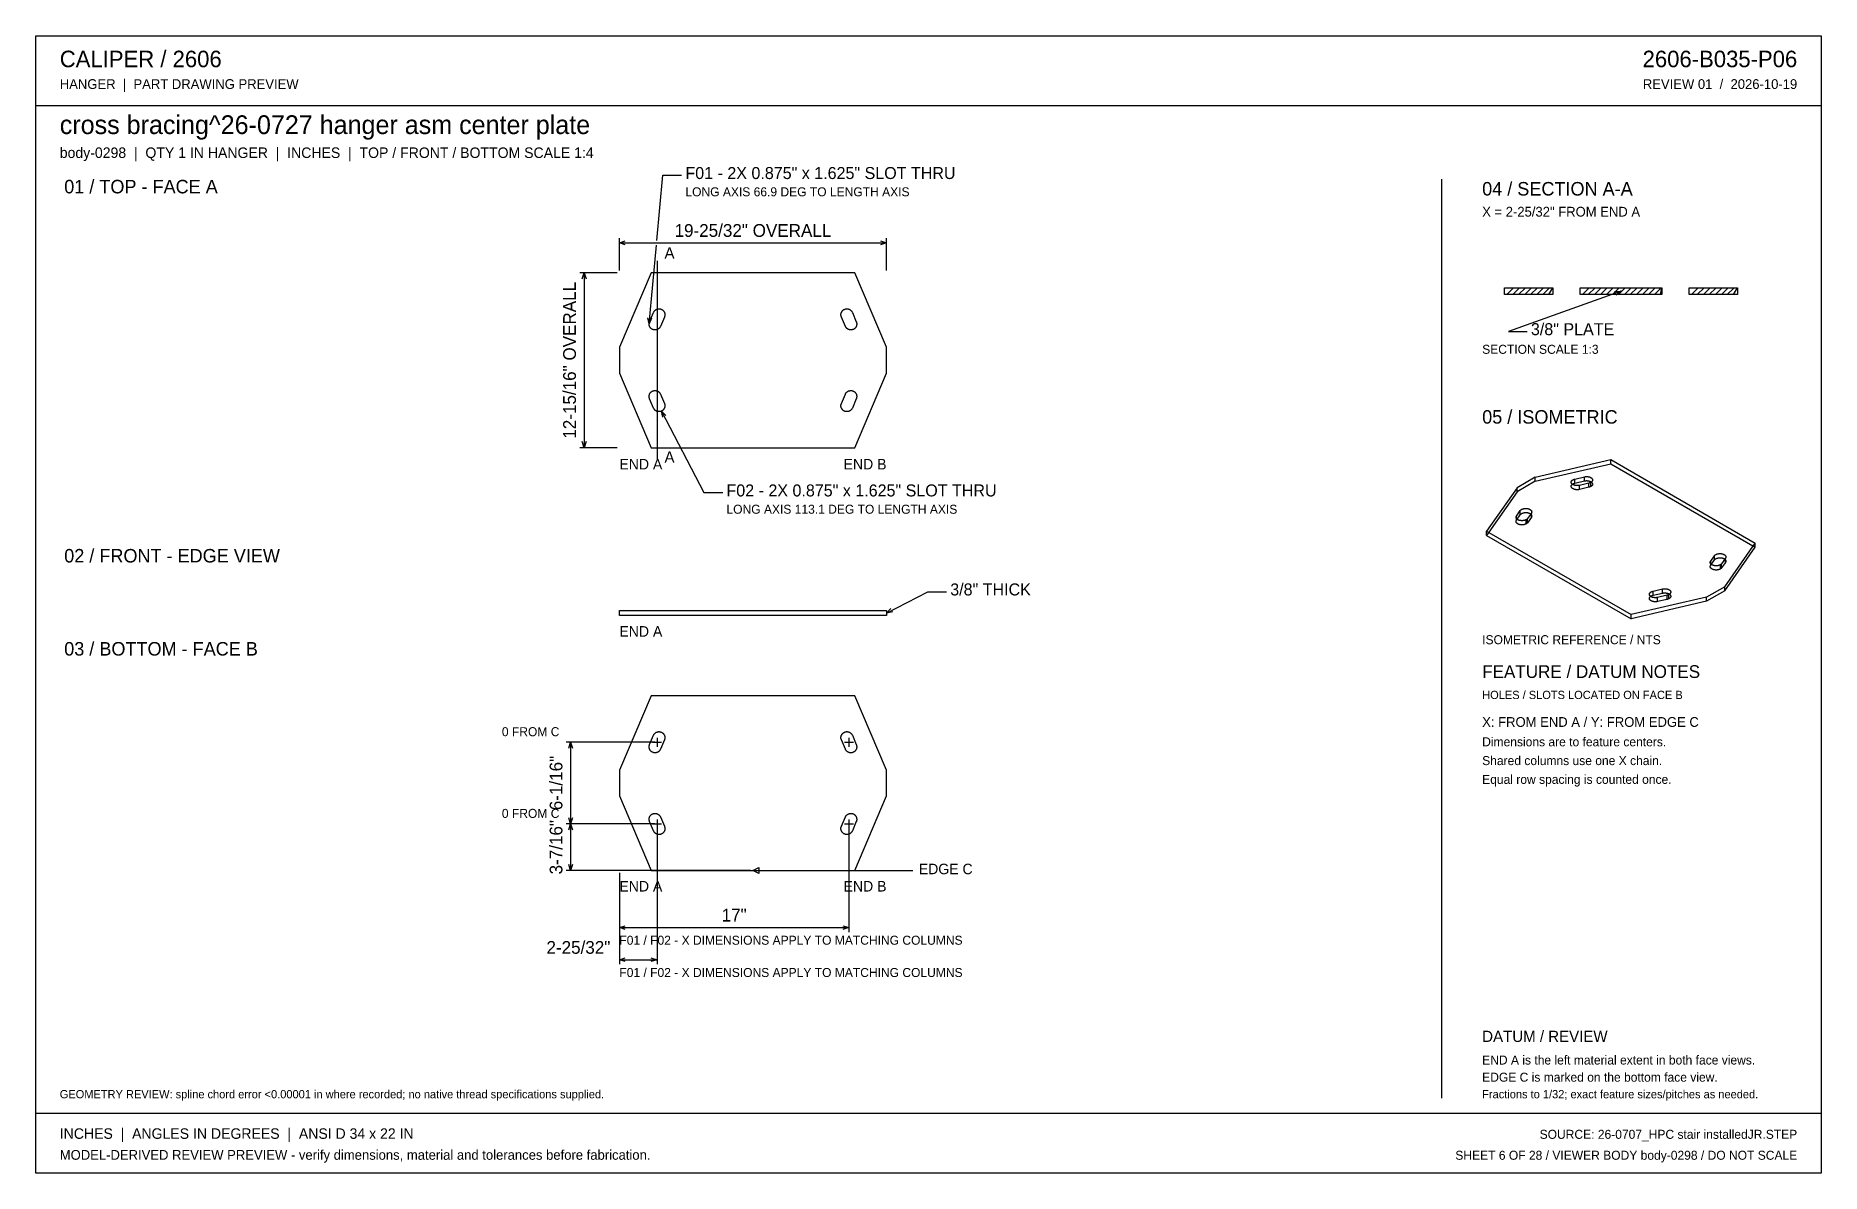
# Model space of a CAD drawing. Header units: inches. Extents: x 2 to 134, y 2 to 86.
import ezdxf
from ezdxf.enums import TextEntityAlignment as Align

# ---------------------------------------------------------------- set-up
doc = ezdxf.new("R2010")
doc.units = ezdxf.units.IN
doc.header["$MEASUREMENT"] = 0

msp = doc.modelspace()

# ---------------------------------------------------------------- texts
at = {"layer": 'ANNOTATION'}
for s, height, p in [('CALIPER / 2606', 1.2222, (3.67, 83.78)), ('HANGER  |  PART DRAWING PREVIEW', 0.7222, (3.67, 82.17)), ('cross bracing^26-0727 hanger asm center plate', 1.3889, (3.67, 78.83)), ('body-0298  |  QTY 1 IN HANGER  |  INCHES  |  TOP / FRONT / BOTTOM SCALE 1:4', 0.7778, (3.67, 77.06)), ('01 / TOP - FACE A', 1, (4, 74.44)), ('F01 - 2X 0.875" x 1.625" SLOT THRU', 0.8889, (50, 75.5)), ('LONG AXIS 66.9 DEG TO LENGTH AXIS', 0.6667, (50, 74.22)), ('04 / SECTION A-A', 1, (109, 74.28)), ('X = 2-25/32" FROM END A', 0.7222, (109, 72.72)), ('A', 0.833, (48.45, 69.61)), ('3/8" PLATE', 0.889, (112.61, 63.94)), ('SECTION SCALE 1:3', 0.6667, (109, 62.56)), ('05 / ISOMETRIC', 1, (109, 57.39)), ('END A', 0.778, (45.11, 54)), ('A', 0.833, (48.45, 54.5)), ('F02 - 2X 0.875" x 1.625" SLOT THRU', 0.8889, (53.04, 52)), ('LONG AXIS 113.1 DEG TO LENGTH AXIS', 0.6667, (53.04, 50.72)), ('02 / FRONT - EDGE VIEW', 1, (4, 47.11)), ('3/8" THICK', 0.889, (69.61, 44.67)), ('END A', 0.778, (45.11, 41.62)), ('03 / BOTTOM - FACE B', 1, (4, 40.22)), ('ISOMETRIC REFERENCE / NTS', 0.6667, (109, 41.06)), ('FEATURE / DATUM NOTES', 0.9444, (109, 38.56)), ('HOLES / SLOTS LOCATED ON FACE B', 0.6111, (109, 37)), ('X: FROM END A / Y: FROM EDGE C', 0.7222, (109, 34.94)), ('Dimensions are to feature centers.', 0.6667, (109, 33.5)), ('Shared columns use one X chain.', 0.6667, (109, 32.11)), ('Equal row spacing is counted once.', 0.6667, (109, 30.72)), ('EDGE C', 0.778, (67.28, 24.03)), ('END A', 0.778, (45.11, 22.75)), ('F01 / F02 - X DIMENSIONS APPLY TO MATCHING COLUMNS', 0.6667, (45.11, 18.81)), ('F01 / F02 - X DIMENSIONS APPLY TO MATCHING COLUMNS', 0.6667, (45.11, 16.42)), ('DATUM / REVIEW', 0.8333, (109, 11.61)), ('END A is the left material extent in both face views.', 0.6667, (109, 9.94)), ('EDGE C is marked on the bottom face view.', 0.6667, (109, 8.67)), ('GEOMETRY REVIEW: spline chord error <0.00001 in where recorded; no native thread specifications supplied.', 0.61111, (3.67, 7.44)), ('Fractions to 1/32; exact feature sizes/pitches as needed.', 0.6111, (109, 7.44)), ('INCHES  |  ANGLES IN DEGREES  |  ANSI D 34 x 22 IN', 0.7778, (3.67, 4.44)), ('MODEL-DERIVED REVIEW PREVIEW - verify dimensions, material and tolerances before fabrication.', 0.7222, (3.67, 2.89))]:
    msp.add_text(s, height=height, dxfattribs=at).set_placement(p)
for s, height, p in [('2606-B035-P06', 1.2222, (132.33, 83.78)), ('REVIEW 01  /  2026-10-19', 0.7222, (132.33, 82.17)), ('END B', 0.778, (64.89, 54)), ('0 FROM C', 0.667, (40.67, 34.25)), ('0 FROM C', 0.667, (40.67, 28.2)), ('END B', 0.778, (64.89, 22.75)), ('2-25/32"', 0.944, (44.44, 18.14)), ('SOURCE: 26-0707_HPC stair installedJR.STEP', 0.6667, (132.33, 4.44)), ('SHEET 6 OF 28 / VIEWER BODY body-0298 / DO NOT SCALE', 0.6667, (132.33, 2.89))]:
    msp.add_text(s, height=height, dxfattribs=at).set_placement(p, align=Align.RIGHT)
for s, height, p in [('19-25/32" OVERALL', 0.9444, (55, 71.22)), ('17"', 0.944, (53.61, 20.53))]:
    msp.add_text(s, height=height, dxfattribs=at).set_placement(p, align=Align.CENTER)
for s, height, p in [('12-15/16" OVERALL', 0.9444, (41.89, 62.08)), ('6-1/16"', 0.944, (40.89, 30.78)), ('3-7/16"', 0.944, (40.89, 26.03))]:
    msp.add_text(s, height=height, rotation=90, dxfattribs=at).set_placement(p, align=Align.CENTER)

# ---------------------------------------------------------------- linework, layer by layer
at = {"layer": 'ANNOTATION'}
for p, q in [((47.88, 70.94), (48.33, 75.78)), ((48.33, 75.78), (49.72, 75.78)), ((45.11, 68.72), (45.11, 71.11)), ((45.11, 70.78), (45.55, 70.92)), ((45.11, 70.78), (64.89, 70.78)), ((45.55, 70.64), (45.11, 70.78)), ((47.31, 64.77), (47.85, 70.61)), ((64.45, 70.92), (64.89, 70.78)), ((64.89, 70.78), (64.45, 70.64)), ((64.89, 68.72), (64.89, 71.11)), ((47.9, 69.44), (47.9, 54.78)), ((44.94, 68.56), (42.17, 68.56)), ((42.36, 68.11), (42.5, 68.56)), ((42.5, 68.56), (42.5, 55.61)), ((42.5, 68.56), (42.64, 68.11)), ((119.28, 67.19), (110.94, 64.22)), ((118.81, 67.18), (119.28, 67.19)), ((119.28, 67.19), (118.91, 66.91)), ((47.31, 64.77), (47.21, 65.22)), ((47.49, 65.2), (47.31, 64.77)), ((110.94, 64.22), (112.33, 64.22)), ((48.24, 58.32), (51.37, 52.28)), ((48.32, 57.86), (48.24, 58.32)), ((48.24, 58.32), (48.56, 57.99)), ((44.94, 55.61), (42.17, 55.61)), ((42.5, 55.61), (42.36, 56.06)), ((42.64, 56.06), (42.5, 55.61)), ((51.37, 52.28), (52.76, 52.28)), ((64.89, 43.37), (67.95, 44.94)), ((64.89, 43.37), (65.22, 43.7)), ((67.95, 44.94), (69.33, 44.94)), ((65.35, 43.45), (64.89, 43.37)), ((47.73, 33.8), (41.17, 33.8)), ((41.36, 33.36), (41.5, 33.8)), ((41.5, 33.8), (41.5, 27.75)), ((41.5, 33.8), (41.64, 33.36)), ((47.56, 33.8), (48.23, 33.8)), ((47.9, 34.14), (47.9, 33.47)), ((61.77, 33.8), (62.44, 33.8)), ((62.1, 34.14), (62.1, 33.47)), ((41.5, 27.75), (41.36, 28.2)), ((41.64, 28.2), (41.5, 27.75)), ((47.9, 28.09), (47.9, 27.42)), ((62.1, 28.09), (62.1, 27.42)), ((47.73, 27.75), (41.17, 27.75)), ((47.73, 27.75), (41.17, 27.75)), ((41.36, 27.31), (41.5, 27.75)), ((41.5, 27.75), (41.5, 24.31)), ((41.5, 27.75), (41.64, 27.31)), ((47.56, 27.75), (48.23, 27.75)), ((47.9, 27.59), (47.9, 17.36)), ((61.77, 27.75), (62.44, 27.75)), ((62.1, 27.59), (62.1, 19.75)), ((54.83, 24.31), (41.17, 24.31)), ((41.5, 24.31), (41.36, 24.75)), ((41.64, 24.75), (41.5, 24.31)), ((45.11, 24.14), (45.11, 19.75)), ((45.11, 24.14), (45.11, 17.36)), ((55, 24.31), (55.44, 24.53)), ((55, 24.31), (66.83, 24.31)), ((55.44, 24.08), (55, 24.31)), ((55.44, 24.53), (55.44, 24.08)), ((45.11, 20.08), (45.55, 20.22)), ((45.11, 20.08), (62.1, 20.08)), ((45.55, 19.95), (45.11, 20.08)), ((61.66, 20.22), (62.1, 20.08)), ((62.1, 20.08), (61.66, 19.95)), ((45.11, 17.7), (45.55, 17.83)), ((45.11, 17.7), (47.9, 17.7)), ((45.55, 17.56), (45.11, 17.7)), ((47.45, 17.83), (47.9, 17.7)), ((47.9, 17.7), (47.45, 17.56))]:
    msp.add_line(p, q, dxfattribs=at)
at = {"layer": 'OUTLINE'}
for p, q in [((1.89, 86.11), (134.11, 86.11)), ((1.89, 1.89), (1.89, 86.11)), ((134.11, 86.11), (134.11, 1.89)), ((1.89, 80.94), (134.11, 80.94)), ((106, 75.5), (106, 7.44)), ((47.46, 68.56), (45.11, 63.04)), ((62.54, 68.56), (47.46, 68.56)), ((64.89, 63.04), (62.54, 68.56)), ((110.65, 67.44), (114.23, 67.44)), ((110.65, 66.94), (110.65, 67.44)), ((110.82, 66.94), (111.32, 67.44)), ((111.26, 66.94), (111.76, 67.44)), ((111.7, 66.94), (112.2, 67.44)), ((112.15, 66.94), (112.65, 67.44)), ((112.59, 66.94), (113.09, 67.44)), ((113.04, 66.94), (113.54, 67.44)), ((113.48, 66.94), (113.98, 67.44)), ((113.93, 66.94), (114.23, 67.44)), ((114.23, 67.44), (114.23, 66.94)), ((116.25, 67.44), (122.3, 67.44)), ((116.25, 66.94), (116.25, 67.44)), ((116.42, 66.94), (116.92, 67.44)), ((116.86, 66.94), (117.36, 67.44)), ((117.31, 66.94), (117.81, 67.44)), ((117.75, 66.94), (118.25, 67.44)), ((118.2, 66.94), (118.7, 67.44)), ((118.64, 66.94), (119.14, 67.44)), ((119.09, 66.94), (119.59, 67.44)), ((119.53, 66.94), (120.03, 67.44)), ((119.97, 66.94), (120.47, 67.44)), ((120.42, 66.94), (120.92, 67.44)), ((120.86, 66.94), (121.36, 67.44)), ((121.31, 66.94), (121.81, 67.44)), ((121.75, 66.94), (122.25, 67.44)), ((122.2, 66.94), (122.3, 67.44)), ((122.3, 67.44), (122.3, 66.94)), ((124.32, 67.44), (127.91, 67.44)), ((124.32, 66.94), (124.32, 67.44)), ((124.49, 66.94), (124.99, 67.44)), ((124.93, 66.94), (125.43, 67.44)), ((125.38, 66.94), (125.88, 67.44)), ((125.82, 66.94), (126.32, 67.44)), ((126.27, 66.94), (126.77, 67.44)), ((126.71, 66.94), (127.21, 67.44)), ((127.15, 66.94), (127.65, 67.44)), ((127.6, 66.94), (127.91, 67.44)), ((127.91, 67.44), (127.91, 66.94)), ((114.23, 66.94), (110.65, 66.94)), ((122.3, 66.94), (116.25, 66.94)), ((127.91, 66.94), (124.32, 66.94)), ((47.31, 64.81), (47.32, 64.83)), ((47.31, 64.79), (47.31, 64.81)), ((47.31, 64.77), (47.31, 64.79)), ((47.32, 64.85), (47.33, 64.88)), ((47.32, 64.83), (47.32, 64.85)), ((47.33, 64.9), (47.34, 64.92)), ((47.33, 64.88), (47.33, 64.9)), ((47.34, 64.92), (47.35, 64.94)), ((47.35, 64.94), (47.64, 65.63)), ((47.64, 65.63), (47.65, 65.64)), ((47.65, 65.64), (47.66, 65.66)), ((47.66, 65.66), (47.67, 65.68)), ((47.67, 65.68), (47.68, 65.69)), ((47.68, 65.69), (47.69, 65.71)), ((47.69, 65.71), (47.7, 65.72)), ((47.7, 65.72), (47.71, 65.74)), ((47.71, 65.74), (47.72, 65.75)), ((47.72, 65.75), (47.73, 65.76)), ((47.73, 65.76), (47.75, 65.78)), ((47.75, 65.78), (47.76, 65.79)), ((47.76, 65.79), (47.78, 65.8)), ((47.78, 65.8), (47.79, 65.81)), ((47.79, 65.81), (47.81, 65.82)), ((47.81, 65.82), (47.82, 65.83)), ((47.82, 65.83), (47.84, 65.84)), ((47.84, 65.84), (47.86, 65.85)), ((47.86, 65.85), (47.87, 65.86)), ((47.87, 65.86), (47.89, 65.86)), ((47.89, 65.86), (47.91, 65.87)), ((47.91, 65.87), (47.93, 65.88)), ((47.93, 65.88), (47.94, 65.88)), ((47.94, 65.88), (47.96, 65.88)), ((47.96, 65.88), (47.98, 65.89)), ((47.98, 65.89), (48, 65.89)), ((48, 65.89), (48.02, 65.89)), ((48.02, 65.89), (48.04, 65.89)), ((48.04, 65.89), (48.06, 65.89)), ((48.06, 65.89), (48.07, 65.89)), ((48.07, 65.89), (48.09, 65.89)), ((48.09, 65.89), (48.11, 65.89)), ((48.11, 65.89), (48.13, 65.88)), ((48.13, 65.88), (48.15, 65.88)), ((48.15, 65.88), (48.17, 65.87)), ((48.45, 65.28), (48.15, 64.59)), ((48.17, 65.87), (48.18, 65.87)), ((48.18, 65.87), (48.2, 65.86)), ((48.2, 65.86), (48.22, 65.86)), ((48.22, 65.86), (48.24, 65.85)), ((48.24, 65.85), (48.25, 65.84)), ((48.25, 65.84), (48.27, 65.83)), ((48.27, 65.83), (48.29, 65.82)), ((48.29, 65.82), (48.3, 65.81)), ((48.3, 65.81), (48.32, 65.8)), ((48.32, 65.8), (48.33, 65.79)), ((48.33, 65.79), (48.34, 65.77)), ((48.34, 65.77), (48.36, 65.76)), ((48.36, 65.76), (48.37, 65.75)), ((48.37, 65.75), (48.38, 65.73)), ((48.38, 65.73), (48.39, 65.72)), ((48.39, 65.72), (48.4, 65.7)), ((48.4, 65.7), (48.41, 65.69)), ((48.41, 65.69), (48.42, 65.67)), ((48.42, 65.67), (48.43, 65.65)), ((48.43, 65.65), (48.44, 65.64)), ((48.44, 65.64), (48.45, 65.62)), ((48.45, 65.62), (48.46, 65.6)), ((48.46, 65.31), (48.45, 65.31)), ((48.45, 65.31), (48.45, 65.3)), ((48.45, 65.3), (48.45, 65.3)), ((48.45, 65.3), (48.45, 65.3)), ((48.45, 65.3), (48.45, 65.3)), ((48.45, 65.3), (48.45, 65.29)), ((48.45, 65.29), (48.45, 65.29)), ((48.45, 65.29), (48.45, 65.29)), ((48.45, 65.29), (48.45, 65.29)), ((48.45, 65.29), (48.45, 65.28)), ((48.46, 65.6), (48.46, 65.58)), ((48.46, 65.58), (48.47, 65.57)), ((48.47, 65.34), (48.46, 65.34)), ((48.46, 65.34), (48.46, 65.34)), ((48.46, 65.34), (48.46, 65.33)), ((48.46, 65.33), (48.46, 65.33)), ((48.46, 65.33), (48.46, 65.33)), ((48.46, 65.33), (48.46, 65.32)), ((48.46, 65.32), (48.46, 65.32)), ((48.46, 65.32), (48.46, 65.32)), ((48.46, 65.32), (48.46, 65.32)), ((48.46, 65.32), (48.46, 65.31)), ((48.46, 65.31), (48.46, 65.31)), ((48.46, 65.31), (48.46, 65.31)), ((48.47, 65.57), (48.47, 65.55)), ((48.47, 65.55), (48.47, 65.53)), ((48.47, 65.53), (48.48, 65.51)), ((48.48, 65.39), (48.47, 65.38)), ((48.47, 65.38), (48.47, 65.38)), ((48.47, 65.38), (48.47, 65.38)), ((48.47, 65.38), (48.47, 65.38)), ((48.47, 65.38), (48.47, 65.37)), ((48.47, 65.37), (48.47, 65.37)), ((48.47, 65.37), (48.47, 65.37)), ((48.47, 65.37), (48.47, 65.36)), ((48.47, 65.36), (48.47, 65.36)), ((48.47, 65.36), (48.47, 65.36)), ((48.47, 65.36), (48.47, 65.36)), ((48.47, 65.36), (48.47, 65.35)), ((48.47, 65.35), (48.47, 65.35)), ((48.47, 65.35), (48.47, 65.35)), ((48.47, 65.35), (48.47, 65.35)), ((48.47, 65.35), (48.47, 65.34)), ((48.47, 65.34), (48.47, 65.34)), ((48.48, 65.51), (48.48, 65.49)), ((48.48, 65.49), (48.48, 65.47)), ((48.48, 65.47), (48.48, 65.45)), ((48.48, 65.45), (48.48, 65.45)), ((48.48, 65.45), (48.48, 65.45)), ((48.48, 65.45), (48.48, 65.45)), ((48.48, 65.45), (48.48, 65.44)), ((48.48, 65.44), (48.48, 65.44)), ((48.48, 65.44), (48.48, 65.44)), ((48.48, 65.44), (48.48, 65.44)), ((48.48, 65.44), (48.48, 65.43)), ((48.48, 65.43), (48.48, 65.43)), ((48.48, 65.43), (48.48, 65.43)), ((48.48, 65.43), (48.48, 65.42)), ((48.48, 65.42), (48.48, 65.42)), ((48.48, 65.42), (48.48, 65.42)), ((48.48, 65.42), (48.48, 65.42)), ((48.48, 65.42), (48.48, 65.41)), ((48.48, 65.41), (48.48, 65.41)), ((48.48, 65.41), (48.48, 65.41)), ((48.48, 65.41), (48.48, 65.41)), ((48.48, 65.41), (48.48, 65.4)), ((48.48, 65.4), (48.48, 65.4)), ((48.48, 65.4), (48.48, 65.4)), ((48.48, 65.4), (48.48, 65.39)), ((48.48, 65.39), (48.48, 65.39)), ((48.48, 65.39), (48.48, 65.39)), ((48.48, 65.39), (48.48, 65.39)), ((61.52, 65.51), (61.53, 65.54)), ((61.52, 65.49), (61.52, 65.51)), ((61.52, 65.47), (61.52, 65.49)), ((61.52, 65.45), (61.52, 65.47)), ((61.52, 65.43), (61.52, 65.45)), ((61.52, 65.41), (61.52, 65.43)), ((61.52, 65.39), (61.52, 65.41)), ((61.53, 65.37), (61.52, 65.39)), ((61.53, 65.56), (61.54, 65.58)), ((61.53, 65.54), (61.53, 65.56)), ((61.53, 65.34), (61.53, 65.37)), ((61.54, 65.32), (61.53, 65.34)), ((61.54, 65.6), (61.55, 65.62)), ((61.54, 65.58), (61.54, 65.6)), ((61.55, 65.3), (61.54, 65.32)), ((61.55, 65.62), (61.56, 65.64)), ((61.55, 65.28), (61.55, 65.3)), ((61.85, 64.59), (61.55, 65.28)), ((61.56, 65.64), (61.57, 65.66)), ((61.57, 65.66), (61.58, 65.68)), ((61.58, 65.68), (61.59, 65.69)), ((61.59, 65.69), (61.6, 65.71)), ((61.6, 65.71), (61.62, 65.73)), ((61.62, 65.73), (61.63, 65.75)), ((61.63, 65.75), (61.64, 65.76)), ((61.64, 65.76), (61.66, 65.78)), ((61.66, 65.78), (61.68, 65.79)), ((61.68, 65.79), (61.69, 65.8)), ((61.69, 65.8), (61.71, 65.82)), ((61.71, 65.82), (61.73, 65.83)), ((61.73, 65.83), (61.75, 65.84)), ((61.75, 65.84), (61.77, 65.85)), ((61.77, 65.85), (61.79, 65.86)), ((61.79, 65.86), (61.81, 65.87)), ((61.81, 65.87), (61.83, 65.87)), ((61.83, 65.87), (61.85, 65.88)), ((61.85, 65.88), (61.87, 65.88)), ((61.87, 65.88), (61.89, 65.89)), ((61.89, 65.89), (61.91, 65.89)), ((61.91, 65.89), (61.93, 65.89)), ((61.93, 65.89), (61.95, 65.89)), ((61.95, 65.89), (61.97, 65.89)), ((61.97, 65.89), (62, 65.89)), ((62, 65.89), (62.02, 65.89)), ((62.02, 65.89), (62.04, 65.88)), ((62.04, 65.88), (62.06, 65.88)), ((62.06, 65.88), (62.08, 65.87)), ((62.08, 65.87), (62.1, 65.87)), ((62.1, 65.87), (62.12, 65.86)), ((62.12, 65.86), (62.14, 65.85)), ((62.14, 65.85), (62.16, 65.84)), ((62.16, 65.84), (62.18, 65.83)), ((62.18, 65.83), (62.2, 65.82)), ((62.2, 65.82), (62.21, 65.81)), ((62.21, 65.81), (62.23, 65.8)), ((62.23, 65.8), (62.25, 65.78)), ((62.25, 65.78), (62.26, 65.77)), ((62.26, 65.77), (62.28, 65.75)), ((62.28, 65.75), (62.29, 65.74)), ((62.29, 65.74), (62.31, 65.72)), ((62.31, 65.72), (62.32, 65.7)), ((62.32, 65.7), (62.33, 65.68)), ((62.33, 65.68), (62.34, 65.66)), ((62.34, 65.66), (62.35, 65.65)), ((62.35, 65.65), (62.36, 65.63)), ((62.36, 65.63), (62.65, 64.94)), ((62.65, 64.94), (62.65, 64.93)), ((62.65, 64.93), (62.66, 64.93)), ((62.66, 64.93), (62.66, 64.93)), ((62.66, 64.93), (62.66, 64.93)), ((62.66, 64.93), (62.66, 64.92)), ((62.66, 64.92), (62.66, 64.92)), ((62.66, 64.92), (62.66, 64.92)), ((62.66, 64.92), (62.66, 64.92)), ((62.66, 64.92), (62.66, 64.91)), ((62.66, 64.91), (62.66, 64.91)), ((62.66, 64.91), (62.66, 64.91)), ((62.66, 64.91), (62.67, 64.91)), ((62.67, 64.91), (62.67, 64.9)), ((62.67, 64.9), (62.67, 64.9)), ((62.67, 64.9), (62.67, 64.9)), ((62.67, 64.9), (62.67, 64.89)), ((62.67, 64.89), (62.67, 64.89)), ((62.67, 64.89), (62.67, 64.89)), ((62.67, 64.89), (62.67, 64.89)), ((62.67, 64.89), (62.67, 64.88)), ((62.67, 64.88), (62.67, 64.88)), ((62.67, 64.88), (62.67, 64.88)), ((62.67, 64.88), (62.67, 64.88)), ((62.67, 64.88), (62.67, 64.87)), ((62.67, 64.87), (62.68, 64.87)), ((62.68, 64.87), (62.68, 64.87)), ((62.68, 64.87), (62.68, 64.87)), ((62.68, 64.87), (62.68, 64.86)), ((62.68, 64.86), (62.68, 64.86)), ((62.68, 64.86), (62.68, 64.86)), ((62.68, 64.86), (62.68, 64.85)), ((62.68, 64.85), (62.68, 64.85)), ((62.68, 64.85), (62.68, 64.85)), ((62.68, 64.85), (62.68, 64.85)), ((62.68, 64.85), (62.68, 64.84)), ((62.68, 64.84), (62.68, 64.84)), ((62.68, 64.84), (62.68, 64.84)), ((62.68, 64.84), (62.68, 64.84)), ((62.68, 64.84), (62.68, 64.83)), ((62.68, 64.83), (62.68, 64.83)), ((62.68, 64.83), (62.68, 64.83)), ((62.68, 64.83), (62.68, 64.83)), ((62.68, 64.83), (62.68, 64.82)), ((62.68, 64.82), (62.68, 64.82)), ((62.68, 64.82), (62.69, 64.82)), ((62.69, 64.82), (62.69, 64.81)), ((62.69, 64.81), (62.69, 64.81)), ((62.69, 64.81), (62.69, 64.81)), ((62.69, 64.81), (62.69, 64.81)), ((62.69, 64.81), (62.69, 64.8)), ((62.69, 64.8), (62.69, 64.8)), ((62.69, 64.8), (62.69, 64.8)), ((62.69, 64.8), (62.69, 64.79)), ((62.69, 64.79), (62.69, 64.79)), ((62.69, 64.79), (62.69, 64.79)), ((62.69, 64.79), (62.69, 64.79)), ((47.31, 64.75), (47.31, 64.77)), ((47.31, 64.73), (47.31, 64.75)), ((47.32, 64.7), (47.31, 64.73)), ((47.32, 64.68), (47.32, 64.7)), ((47.32, 64.66), (47.32, 64.68)), ((47.33, 64.64), (47.32, 64.66)), ((47.34, 64.62), (47.33, 64.64)), ((47.34, 64.6), (47.34, 64.62)), ((47.35, 64.58), (47.34, 64.6)), ((47.36, 64.56), (47.35, 64.58)), ((47.37, 64.54), (47.36, 64.56)), ((47.38, 64.53), (47.37, 64.54)), ((47.4, 64.51), (47.38, 64.53)), ((47.41, 64.49), (47.4, 64.51)), ((47.42, 64.47), (47.41, 64.49)), ((47.44, 64.46), (47.42, 64.47)), ((47.45, 64.44), (47.44, 64.46)), ((47.47, 64.43), (47.45, 64.44)), ((47.48, 64.42), (47.47, 64.43)), ((47.5, 64.4), (47.48, 64.42)), ((47.52, 64.39), (47.5, 64.4)), ((47.54, 64.38), (47.52, 64.39)), ((47.56, 64.37), (47.54, 64.38)), ((47.58, 64.36), (47.56, 64.37)), ((47.6, 64.35), (47.58, 64.36)), ((47.62, 64.35), (47.6, 64.35)), ((47.64, 64.34), (47.62, 64.35)), ((47.66, 64.34), (47.64, 64.34)), ((47.68, 64.33), (47.66, 64.34)), ((47.7, 64.33), (47.68, 64.33)), ((47.72, 64.33), (47.7, 64.33)), ((47.74, 64.33), (47.72, 64.33)), ((47.77, 64.33), (47.74, 64.33)), ((47.79, 64.33), (47.77, 64.33)), ((47.81, 64.33), (47.79, 64.33)), ((47.83, 64.33), (47.81, 64.33)), ((47.85, 64.34), (47.83, 64.33)), ((47.87, 64.34), (47.85, 64.34)), ((47.89, 64.35), (47.87, 64.34)), ((47.91, 64.36), (47.89, 64.35)), ((47.93, 64.37), (47.91, 64.36)), ((47.95, 64.38), (47.93, 64.37)), ((47.97, 64.39), (47.95, 64.38)), ((47.99, 64.4), (47.97, 64.39)), ((48.01, 64.41), (47.99, 64.4)), ((48.02, 64.42), (48.01, 64.41)), ((48.04, 64.44), (48.02, 64.42)), ((48.06, 64.45), (48.04, 64.44)), ((48.07, 64.47), (48.06, 64.45)), ((48.08, 64.48), (48.07, 64.47)), ((48.1, 64.5), (48.08, 64.48)), ((48.11, 64.52), (48.1, 64.5)), ((48.12, 64.54), (48.11, 64.52)), ((48.13, 64.55), (48.12, 64.54)), ((48.14, 64.57), (48.13, 64.55)), ((48.15, 64.59), (48.14, 64.57)), ((61.86, 64.58), (61.85, 64.59)), ((61.86, 64.56), (61.86, 64.58)), ((61.87, 64.54), (61.86, 64.56)), ((61.88, 64.53), (61.87, 64.54)), ((61.89, 64.51), (61.88, 64.53)), ((61.91, 64.5), (61.89, 64.51)), ((61.92, 64.48), (61.91, 64.5)), ((61.93, 64.47), (61.92, 64.48)), ((61.94, 64.45), (61.93, 64.47)), ((61.96, 64.44), (61.94, 64.45)), ((61.97, 64.43), (61.96, 64.44)), ((61.98, 64.42), (61.97, 64.43)), ((62, 64.41), (61.98, 64.42)), ((62.02, 64.4), (62, 64.41)), ((62.03, 64.39), (62.02, 64.4)), ((62.05, 64.38), (62.03, 64.39)), ((62.06, 64.37), (62.05, 64.38)), ((62.08, 64.36), (62.06, 64.37)), ((62.1, 64.35), (62.08, 64.36)), ((62.12, 64.35), (62.1, 64.35)), ((62.13, 64.34), (62.12, 64.35)), ((62.15, 64.34), (62.13, 64.34)), ((62.17, 64.33), (62.15, 64.34)), ((62.19, 64.33), (62.17, 64.33)), ((62.21, 64.33), (62.19, 64.33)), ((62.23, 64.33), (62.21, 64.33)), ((62.25, 64.33), (62.23, 64.33)), ((62.26, 64.33), (62.25, 64.33)), ((62.28, 64.33), (62.26, 64.33)), ((62.3, 64.33), (62.28, 64.33)), ((62.32, 64.33), (62.3, 64.33)), ((62.34, 64.34), (62.32, 64.33)), ((62.36, 64.34), (62.34, 64.34)), ((62.37, 64.35), (62.36, 64.34)), ((62.39, 64.35), (62.37, 64.35)), ((62.41, 64.36), (62.39, 64.35)), ((62.43, 64.36), (62.41, 64.36)), ((62.44, 64.37), (62.43, 64.36)), ((62.46, 64.38), (62.44, 64.37)), ((62.48, 64.39), (62.46, 64.38)), ((62.49, 64.4), (62.48, 64.39)), ((62.51, 64.41), (62.49, 64.4)), ((62.52, 64.42), (62.51, 64.41)), ((62.54, 64.43), (62.52, 64.42)), ((62.55, 64.45), (62.54, 64.43)), ((62.56, 64.46), (62.55, 64.45)), ((62.58, 64.47), (62.56, 64.46)), ((62.59, 64.49), (62.58, 64.47)), ((62.6, 64.5), (62.59, 64.49)), ((62.61, 64.52), (62.6, 64.5)), ((62.62, 64.53), (62.61, 64.52)), ((62.63, 64.55), (62.62, 64.53)), ((62.64, 64.57), (62.63, 64.55)), ((62.65, 64.58), (62.64, 64.57)), ((62.66, 64.6), (62.65, 64.58)), ((62.67, 64.64), (62.66, 64.62)), ((62.66, 64.62), (62.66, 64.6)), ((62.68, 64.67), (62.67, 64.65)), ((62.67, 64.65), (62.67, 64.64)), ((62.69, 64.73), (62.68, 64.71)), ((62.68, 64.71), (62.68, 64.69)), ((62.68, 64.69), (62.68, 64.67)), ((62.69, 64.79), (62.69, 64.78)), ((62.69, 64.78), (62.69, 64.78)), ((62.69, 64.78), (62.69, 64.78)), ((62.69, 64.78), (62.69, 64.78)), ((62.69, 64.78), (62.69, 64.77)), ((62.69, 64.77), (62.69, 64.77)), ((62.69, 64.77), (62.69, 64.77)), ((62.69, 64.77), (62.69, 64.76)), ((62.69, 64.76), (62.69, 64.75)), ((62.69, 64.75), (62.69, 64.73)), ((45.11, 63.04), (45.11, 61.13)), ((64.89, 61.13), (64.89, 63.04)), ((45.11, 61.13), (47.46, 55.61)), ((62.54, 55.61), (64.89, 61.13)), ((47.32, 59.51), (47.33, 59.53)), ((47.32, 59.48), (47.32, 59.51)), ((47.33, 59.53), (47.34, 59.55)), ((47.34, 59.57), (47.35, 59.59)), ((47.34, 59.55), (47.34, 59.57)), ((47.35, 59.59), (47.36, 59.61)), ((47.36, 59.61), (47.37, 59.62)), ((47.37, 59.62), (47.38, 59.64)), ((47.38, 59.64), (47.4, 59.66)), ((47.4, 59.66), (47.41, 59.68)), ((47.41, 59.68), (47.42, 59.69)), ((47.42, 59.69), (47.44, 59.71)), ((47.44, 59.71), (47.45, 59.72)), ((47.45, 59.72), (47.47, 59.74)), ((47.47, 59.74), (47.48, 59.75)), ((47.48, 59.75), (47.5, 59.76)), ((47.5, 59.76), (47.52, 59.78)), ((47.52, 59.78), (47.54, 59.79)), ((47.54, 59.79), (47.56, 59.8)), ((47.56, 59.8), (47.58, 59.81)), ((47.58, 59.81), (47.6, 59.81)), ((47.6, 59.81), (47.62, 59.82)), ((47.62, 59.82), (47.64, 59.83)), ((47.64, 59.83), (47.66, 59.83)), ((47.66, 59.83), (47.68, 59.84)), ((47.68, 59.84), (47.7, 59.84)), ((47.7, 59.84), (47.72, 59.84)), ((47.72, 59.84), (47.74, 59.84)), ((47.74, 59.84), (47.77, 59.84)), ((47.77, 59.84), (47.79, 59.84)), ((47.79, 59.84), (47.81, 59.84)), ((47.81, 59.84), (47.83, 59.83)), ((47.83, 59.83), (47.85, 59.83)), ((47.85, 59.83), (47.87, 59.82)), ((47.87, 59.82), (47.89, 59.82)), ((47.89, 59.82), (47.91, 59.81)), ((47.91, 59.81), (47.93, 59.8)), ((47.93, 59.8), (47.95, 59.79)), ((47.95, 59.79), (47.97, 59.78)), ((47.97, 59.78), (47.99, 59.77)), ((47.99, 59.77), (48.01, 59.76)), ((48.01, 59.76), (48.02, 59.74)), ((48.02, 59.74), (48.04, 59.73)), ((48.04, 59.73), (48.06, 59.72)), ((48.06, 59.72), (48.07, 59.7)), ((48.07, 59.7), (48.08, 59.68)), ((48.08, 59.68), (48.1, 59.67)), ((48.1, 59.67), (48.11, 59.65)), ((48.11, 59.65), (48.12, 59.63)), ((48.12, 59.63), (48.13, 59.61)), ((48.13, 59.61), (48.14, 59.59)), ((48.14, 59.59), (48.15, 59.57)), ((48.15, 59.57), (48.45, 58.88)), ((61.55, 58.88), (61.85, 59.57)), ((61.85, 59.57), (61.86, 59.59)), ((61.86, 59.61), (61.87, 59.62)), ((61.86, 59.59), (61.86, 59.61)), ((61.87, 59.62), (61.88, 59.64)), ((61.88, 59.64), (61.89, 59.66)), ((61.89, 59.66), (61.91, 59.67)), ((61.91, 59.67), (61.92, 59.69)), ((61.92, 59.69), (61.93, 59.7)), ((61.93, 59.7), (61.94, 59.71)), ((61.94, 59.71), (61.96, 59.73)), ((61.96, 59.73), (61.97, 59.74)), ((61.97, 59.74), (61.98, 59.75)), ((61.98, 59.75), (62, 59.76)), ((62, 59.76), (62.02, 59.77)), ((62.02, 59.77), (62.03, 59.78)), ((62.03, 59.78), (62.05, 59.79)), ((62.05, 59.79), (62.06, 59.8)), ((62.06, 59.8), (62.08, 59.81)), ((62.08, 59.81), (62.1, 59.81)), ((62.1, 59.81), (62.12, 59.82)), ((62.12, 59.82), (62.13, 59.82)), ((62.13, 59.82), (62.15, 59.83)), ((62.15, 59.83), (62.17, 59.83)), ((62.17, 59.83), (62.19, 59.84)), ((62.19, 59.84), (62.21, 59.84)), ((62.21, 59.84), (62.23, 59.84)), ((62.23, 59.84), (62.25, 59.84)), ((62.25, 59.84), (62.26, 59.84)), ((62.26, 59.84), (62.28, 59.84)), ((62.28, 59.84), (62.3, 59.84)), ((62.3, 59.84), (62.32, 59.84)), ((62.32, 59.84), (62.34, 59.83)), ((62.34, 59.83), (62.36, 59.83)), ((62.36, 59.83), (62.37, 59.82)), ((62.37, 59.82), (62.39, 59.82)), ((62.39, 59.82), (62.41, 59.81)), ((62.41, 59.81), (62.43, 59.8)), ((62.43, 59.8), (62.44, 59.8)), ((62.44, 59.8), (62.46, 59.79)), ((62.46, 59.79), (62.48, 59.78)), ((62.48, 59.78), (62.49, 59.77)), ((62.49, 59.77), (62.51, 59.76)), ((62.51, 59.76), (62.52, 59.75)), ((62.52, 59.75), (62.54, 59.73)), ((62.54, 59.73), (62.55, 59.72)), ((62.55, 59.72), (62.56, 59.71)), ((62.56, 59.71), (62.58, 59.69)), ((62.58, 59.69), (62.59, 59.68)), ((62.59, 59.68), (62.6, 59.67)), ((62.6, 59.67), (62.61, 59.65)), ((62.61, 59.65), (62.62, 59.63)), ((62.62, 59.63), (62.63, 59.62)), ((62.63, 59.62), (62.64, 59.6)), ((62.64, 59.6), (62.65, 59.58)), ((62.65, 59.58), (62.66, 59.57)), ((62.66, 59.57), (62.66, 59.55)), ((62.66, 59.55), (62.67, 59.53)), ((62.67, 59.53), (62.67, 59.51)), ((62.67, 59.51), (62.68, 59.5)), ((47.31, 59.44), (47.32, 59.46)), ((47.31, 59.42), (47.31, 59.44)), ((47.31, 59.4), (47.31, 59.42)), ((47.31, 59.38), (47.31, 59.4)), ((47.31, 59.36), (47.31, 59.38)), ((47.32, 59.33), (47.31, 59.36)), ((47.32, 59.46), (47.32, 59.48)), ((47.32, 59.31), (47.32, 59.33)), ((47.33, 59.29), (47.32, 59.31)), ((47.33, 59.27), (47.33, 59.29)), ((47.34, 59.25), (47.33, 59.27)), ((47.35, 59.23), (47.34, 59.25)), ((47.64, 58.54), (47.35, 59.23)), ((47.65, 58.52), (47.64, 58.54)), ((47.66, 58.51), (47.65, 58.52)), ((47.67, 58.49), (47.66, 58.51)), ((47.68, 58.48), (47.67, 58.49)), ((47.69, 58.46), (47.68, 58.48)), ((47.7, 58.45), (47.69, 58.46)), ((47.71, 58.43), (47.7, 58.45)), ((47.72, 58.42), (47.71, 58.43)), ((47.73, 58.4), (47.72, 58.42)), ((47.75, 58.39), (47.73, 58.4)), ((47.76, 58.38), (47.75, 58.39)), ((47.78, 58.37), (47.76, 58.38)), ((47.79, 58.35), (47.78, 58.37)), ((47.81, 58.34), (47.79, 58.35)), ((47.82, 58.33), (47.81, 58.34)), ((47.84, 58.33), (47.82, 58.33)), ((47.86, 58.32), (47.84, 58.33)), ((47.87, 58.31), (47.86, 58.32)), ((47.89, 58.3), (47.87, 58.31)), ((47.91, 58.3), (47.89, 58.3)), ((47.93, 58.29), (47.91, 58.3)), ((47.94, 58.29), (47.93, 58.29)), ((47.96, 58.28), (47.94, 58.29)), ((47.98, 58.28), (47.96, 58.28)), ((48, 58.28), (47.98, 58.28)), ((48.02, 58.28), (48, 58.28)), ((48.04, 58.28), (48.02, 58.28)), ((48.06, 58.28), (48.04, 58.28)), ((48.07, 58.28), (48.06, 58.28)), ((48.09, 58.28), (48.07, 58.28)), ((48.11, 58.28), (48.09, 58.28)), ((48.13, 58.28), (48.11, 58.28)), ((48.15, 58.29), (48.13, 58.28)), ((48.17, 58.29), (48.15, 58.29)), ((48.18, 58.3), (48.17, 58.29)), ((48.2, 58.31), (48.18, 58.3)), ((48.22, 58.31), (48.2, 58.31)), ((48.24, 58.32), (48.22, 58.31)), ((48.25, 58.33), (48.24, 58.32)), ((48.27, 58.34), (48.25, 58.33)), ((48.29, 58.35), (48.27, 58.34)), ((48.3, 58.36), (48.29, 58.35)), ((48.32, 58.37), (48.3, 58.36)), ((48.33, 58.38), (48.32, 58.37)), ((48.34, 58.4), (48.33, 58.38)), ((48.36, 58.41), (48.34, 58.4)), ((48.37, 58.42), (48.36, 58.41)), ((48.38, 58.44), (48.37, 58.42)), ((48.39, 58.45), (48.38, 58.44)), ((48.4, 58.47), (48.39, 58.45)), ((48.41, 58.48), (48.4, 58.47)), ((48.42, 58.5), (48.41, 58.48)), ((48.43, 58.51), (48.42, 58.5)), ((48.44, 58.53), (48.43, 58.51)), ((48.45, 58.55), (48.44, 58.53)), ((48.45, 58.88), (48.45, 58.88)), ((48.45, 58.88), (48.45, 58.88)), ((48.45, 58.88), (48.45, 58.88)), ((48.45, 58.88), (48.45, 58.87)), ((48.45, 58.87), (48.45, 58.87)), ((48.45, 58.87), (48.45, 58.87)), ((48.45, 58.87), (48.45, 58.87)), ((48.45, 58.87), (48.45, 58.86)), ((48.45, 58.86), (48.45, 58.86)), ((48.45, 58.86), (48.46, 58.86)), ((48.46, 58.57), (48.45, 58.55)), ((48.46, 58.86), (48.46, 58.86)), ((48.46, 58.86), (48.46, 58.85)), ((48.46, 58.85), (48.46, 58.85)), ((48.46, 58.85), (48.46, 58.85)), ((48.46, 58.85), (48.46, 58.85)), ((48.46, 58.85), (48.46, 58.84)), ((48.46, 58.84), (48.46, 58.84)), ((48.46, 58.84), (48.46, 58.84)), ((48.46, 58.84), (48.46, 58.84)), ((48.46, 58.84), (48.46, 58.83)), ((48.46, 58.83), (48.46, 58.83)), ((48.46, 58.83), (48.47, 58.83)), ((48.47, 58.6), (48.46, 58.58)), ((48.46, 58.58), (48.46, 58.57)), ((48.47, 58.83), (48.47, 58.82)), ((48.47, 58.82), (48.47, 58.82)), ((48.47, 58.82), (48.47, 58.82)), ((48.47, 58.82), (48.47, 58.82)), ((48.47, 58.82), (48.47, 58.81)), ((48.47, 58.81), (48.47, 58.81)), ((48.47, 58.81), (48.47, 58.81)), ((48.47, 58.81), (48.47, 58.81)), ((48.47, 58.81), (48.47, 58.8)), ((48.47, 58.8), (48.47, 58.8)), ((48.47, 58.8), (48.47, 58.8)), ((48.47, 58.8), (48.47, 58.8)), ((48.47, 58.8), (48.47, 58.79)), ((48.47, 58.79), (48.47, 58.79)), ((48.47, 58.79), (48.47, 58.79)), ((48.47, 58.79), (48.47, 58.78)), ((48.47, 58.78), (48.48, 58.78)), ((48.48, 58.66), (48.47, 58.64)), ((48.47, 58.64), (48.47, 58.62)), ((48.47, 58.62), (48.47, 58.6)), ((48.48, 58.78), (48.48, 58.78)), ((48.48, 58.78), (48.48, 58.78)), ((48.48, 58.78), (48.48, 58.77)), ((48.48, 58.77), (48.48, 58.77)), ((48.48, 58.77), (48.48, 58.77)), ((48.48, 58.77), (48.48, 58.77)), ((48.48, 58.77), (48.48, 58.76)), ((48.48, 58.76), (48.48, 58.76)), ((48.48, 58.76), (48.48, 58.76)), ((48.48, 58.76), (48.48, 58.75)), ((48.48, 58.75), (48.48, 58.75)), ((48.48, 58.75), (48.48, 58.75)), ((48.48, 58.75), (48.48, 58.75)), ((48.48, 58.75), (48.48, 58.74)), ((48.48, 58.74), (48.48, 58.74)), ((48.48, 58.74), (48.48, 58.74)), ((48.48, 58.74), (48.48, 58.74)), ((48.48, 58.74), (48.48, 58.73)), ((48.48, 58.73), (48.48, 58.73)), ((48.48, 58.73), (48.48, 58.73)), ((48.48, 58.73), (48.48, 58.72)), ((48.48, 58.72), (48.48, 58.72)), ((48.48, 58.72), (48.48, 58.72)), ((48.48, 58.72), (48.48, 58.72)), ((48.48, 58.72), (48.48, 58.71)), ((48.48, 58.71), (48.48, 58.69)), ((48.48, 58.69), (48.48, 58.68)), ((48.48, 58.68), (48.48, 58.66)), ((61.52, 58.78), (61.53, 58.8)), ((61.52, 58.76), (61.52, 58.78)), ((61.52, 58.74), (61.52, 58.76)), ((61.52, 58.72), (61.52, 58.74)), ((61.52, 58.7), (61.52, 58.72)), ((61.52, 58.67), (61.52, 58.7)), ((61.52, 58.65), (61.52, 58.67)), ((61.53, 58.63), (61.52, 58.65)), ((61.53, 58.82), (61.54, 58.84)), ((61.53, 58.8), (61.53, 58.82)), ((61.53, 58.61), (61.53, 58.63)), ((61.54, 58.59), (61.53, 58.61)), ((61.54, 58.84), (61.55, 58.86)), ((61.54, 58.57), (61.54, 58.59)), ((61.55, 58.55), (61.54, 58.57)), ((61.55, 58.86), (61.55, 58.88)), ((61.56, 58.53), (61.55, 58.55)), ((61.57, 58.51), (61.56, 58.53)), ((61.58, 58.49), (61.57, 58.51)), ((61.59, 58.47), (61.58, 58.49)), ((61.6, 58.46), (61.59, 58.47)), ((61.62, 58.44), (61.6, 58.46)), ((61.63, 58.42), (61.62, 58.44)), ((61.64, 58.41), (61.63, 58.42)), ((61.66, 58.39), (61.64, 58.41)), ((61.68, 58.38), (61.66, 58.39)), ((61.69, 58.36), (61.68, 58.38)), ((61.71, 58.35), (61.69, 58.36)), ((61.73, 58.34), (61.71, 58.35)), ((61.75, 58.33), (61.73, 58.34)), ((61.77, 58.32), (61.75, 58.33)), ((61.79, 58.31), (61.77, 58.32)), ((61.81, 58.3), (61.79, 58.31)), ((61.83, 58.3), (61.81, 58.3)), ((61.85, 58.29), (61.83, 58.3)), ((61.87, 58.28), (61.85, 58.29)), ((61.89, 58.28), (61.87, 58.28)), ((61.91, 58.28), (61.89, 58.28)), ((61.93, 58.28), (61.91, 58.28)), ((61.95, 58.28), (61.93, 58.28)), ((61.97, 58.28), (61.95, 58.28)), ((62, 58.28), (61.97, 58.28)), ((62.02, 58.28), (62, 58.28)), ((62.04, 58.28), (62.02, 58.28)), ((62.06, 58.29), (62.04, 58.28)), ((62.08, 58.29), (62.06, 58.29)), ((62.1, 58.3), (62.08, 58.29)), ((62.12, 58.31), (62.1, 58.3)), ((62.14, 58.32), (62.12, 58.31)), ((62.16, 58.33), (62.14, 58.32)), ((62.18, 58.34), (62.16, 58.33)), ((62.2, 58.35), (62.18, 58.34)), ((62.21, 58.36), (62.2, 58.35)), ((62.23, 58.37), (62.21, 58.36)), ((62.25, 58.39), (62.23, 58.37)), ((62.26, 58.4), (62.25, 58.39)), ((62.28, 58.42), (62.26, 58.4)), ((62.29, 58.43), (62.28, 58.42)), ((62.31, 58.45), (62.29, 58.43)), ((62.32, 58.47), (62.31, 58.45)), ((62.33, 58.48), (62.32, 58.47)), ((62.34, 58.5), (62.33, 58.48)), ((62.35, 58.52), (62.34, 58.5)), ((62.36, 58.54), (62.35, 58.52)), ((62.65, 59.23), (62.36, 58.54)), ((62.66, 59.24), (62.65, 59.23)), ((62.65, 59.23), (62.65, 59.23)), ((62.67, 59.26), (62.66, 59.26)), ((62.66, 59.26), (62.66, 59.26)), ((62.66, 59.26), (62.66, 59.25)), ((62.66, 59.25), (62.66, 59.25)), ((62.66, 59.25), (62.66, 59.25)), ((62.66, 59.25), (62.66, 59.25)), ((62.66, 59.25), (62.66, 59.24)), ((62.66, 59.24), (62.66, 59.24)), ((62.66, 59.24), (62.66, 59.24)), ((62.66, 59.24), (62.66, 59.24)), ((62.68, 59.3), (62.67, 59.29)), ((62.67, 59.29), (62.67, 59.29)), ((62.67, 59.29), (62.67, 59.29)), ((62.67, 59.29), (62.67, 59.29)), ((62.67, 59.29), (62.67, 59.28)), ((62.67, 59.28), (62.67, 59.28)), ((62.67, 59.28), (62.67, 59.28)), ((62.67, 59.28), (62.67, 59.28)), ((62.67, 59.28), (62.67, 59.27)), ((62.67, 59.27), (62.67, 59.27)), ((62.67, 59.27), (62.67, 59.27)), ((62.67, 59.27), (62.67, 59.27)), ((62.67, 59.27), (62.67, 59.26)), ((62.68, 59.5), (62.68, 59.48)), ((62.68, 59.48), (62.68, 59.46)), ((62.68, 59.46), (62.69, 59.44)), ((62.69, 59.35), (62.68, 59.35)), ((62.68, 59.35), (62.68, 59.35)), ((62.68, 59.35), (62.68, 59.34)), ((62.68, 59.34), (62.68, 59.34)), ((62.68, 59.34), (62.68, 59.34)), ((62.68, 59.34), (62.68, 59.33)), ((62.68, 59.33), (62.68, 59.33)), ((62.68, 59.33), (62.68, 59.33)), ((62.68, 59.33), (62.68, 59.33)), ((62.68, 59.33), (62.68, 59.32)), ((62.68, 59.32), (62.68, 59.32)), ((62.68, 59.32), (62.68, 59.32)), ((62.68, 59.32), (62.68, 59.32)), ((62.68, 59.32), (62.68, 59.31)), ((62.68, 59.31), (62.68, 59.31)), ((62.68, 59.31), (62.68, 59.31)), ((62.68, 59.31), (62.68, 59.3)), ((62.68, 59.3), (62.68, 59.3)), ((62.68, 59.3), (62.68, 59.3)), ((62.68, 59.3), (62.68, 59.3)), ((62.69, 59.44), (62.69, 59.42)), ((62.69, 59.42), (62.69, 59.4)), ((62.69, 59.4), (62.69, 59.4)), ((62.69, 59.4), (62.69, 59.4)), ((62.69, 59.4), (62.69, 59.39)), ((62.69, 59.39), (62.69, 59.39)), ((62.69, 59.39), (62.69, 59.39)), ((62.69, 59.39), (62.69, 59.39)), ((62.69, 59.39), (62.69, 59.38)), ((62.69, 59.38), (62.69, 59.38)), ((62.69, 59.38), (62.69, 59.38)), ((62.69, 59.38), (62.69, 59.38)), ((62.69, 59.38), (62.69, 59.37)), ((62.69, 59.37), (62.69, 59.37)), ((62.69, 59.37), (62.69, 59.37)), ((62.69, 59.37), (62.69, 59.36)), ((62.69, 59.36), (62.69, 59.36)), ((62.69, 59.36), (62.69, 59.36)), ((62.69, 59.36), (62.69, 59.36)), ((62.69, 59.36), (62.69, 59.35)), ((62.69, 59.35), (62.69, 59.35)), ((47.46, 55.61), (62.54, 55.61)), ((112.93, 53.43), (118.52, 54.73)), ((112.93, 53.12), (118.52, 54.42)), ((118.52, 54.42), (118.52, 54.73)), ((118.52, 54.73), (129.22, 48.55)), ((118.52, 54.42), (129.22, 48.24)), ((112.93, 53.43), (111.58, 52.65)), ((112.93, 53.12), (111.58, 52.34)), ((112.93, 53.12), (112.93, 53.43)), ((115.59, 53.06), (115.6, 53.07)), ((115.6, 53.05), (115.59, 53.06)), ((115.6, 53.11), (115.61, 53.12)), ((115.6, 53.1), (115.6, 53.11)), ((115.6, 53.08), (115.6, 53.1)), ((115.6, 53.07), (115.6, 53.08)), ((115.6, 53.03), (115.6, 53.05)), ((115.6, 53.02), (115.6, 53.03)), ((115.6, 53.01), (115.6, 53.02)), ((115.61, 53), (115.6, 53.01)), ((115.61, 53.13), (115.62, 53.15)), ((115.61, 53.12), (115.61, 53.13)), ((115.61, 52.99), (115.61, 53)), ((115.62, 52.97), (115.61, 52.99)), ((115.62, 53.15), (115.63, 53.16)), ((115.63, 52.96), (115.62, 52.97)), ((115.63, 53.16), (115.64, 53.17)), ((115.64, 52.95), (115.63, 52.96)), ((115.64, 53.17), (115.65, 53.18)), ((115.64, 52.94), (115.64, 52.95)), ((115.65, 52.93), (115.64, 52.94)), ((115.65, 53.18), (115.66, 53.19)), ((115.67, 52.92), (115.65, 52.93)), ((115.66, 53.19), (115.67, 53.2)), ((115.66, 52.88), (115.67, 52.89)), ((115.67, 53.2), (115.68, 53.21)), ((115.68, 52.91), (115.67, 52.92)), ((115.67, 52.89), (115.68, 52.9)), ((115.68, 53.21), (115.7, 53.22)), ((115.68, 52.9), (115.7, 52.91)), ((115.69, 52.9), (115.68, 52.91)), ((115.71, 52.89), (115.69, 52.9)), ((115.7, 53.22), (115.71, 53.23)), ((115.7, 52.91), (115.71, 52.92)), ((115.71, 53.23), (115.73, 53.24)), ((115.71, 52.92), (115.73, 52.93)), ((115.73, 53.24), (115.74, 53.25)), ((115.73, 52.93), (115.74, 52.94)), ((115.74, 53.25), (115.76, 53.25)), ((115.74, 52.94), (115.76, 52.95)), ((115.76, 53.25), (115.78, 53.26)), ((115.76, 52.95), (115.78, 52.96)), ((115.78, 53.26), (115.79, 53.27)), ((115.78, 52.96), (115.79, 52.96)), ((115.79, 53.27), (115.81, 53.28)), ((115.79, 52.96), (115.81, 52.97)), ((115.81, 53.28), (115.83, 53.28)), ((115.81, 52.97), (115.83, 52.97)), ((115.83, 53.28), (115.85, 53.29)), ((115.83, 52.97), (115.85, 52.98)), ((115.85, 53.29), (115.87, 53.29)), ((115.85, 52.98), (115.87, 52.99)), ((115.87, 53.29), (116.57, 53.45)), ((115.87, 52.99), (115.87, 53.29)), ((115.87, 52.99), (116.57, 53.15)), ((116.9, 52.98), (116.2, 52.82)), ((116.57, 53.45), (116.59, 53.46)), ((116.57, 53.15), (116.57, 53.45)), ((116.57, 53.15), (116.59, 53.15)), ((116.59, 53.46), (116.6, 53.46)), ((116.59, 53.15), (116.6, 53.15)), ((116.6, 53.46), (116.62, 53.46)), ((116.6, 53.15), (116.62, 53.16)), ((116.62, 53.46), (116.64, 53.47)), ((116.62, 53.16), (116.64, 53.16)), ((116.64, 53.47), (116.66, 53.47)), ((116.64, 53.16), (116.66, 53.16)), ((116.66, 53.47), (116.68, 53.47)), ((116.66, 53.16), (116.68, 53.16)), ((116.68, 53.47), (116.7, 53.47)), ((116.68, 53.16), (116.7, 53.16)), ((116.7, 53.47), (116.71, 53.47)), ((116.7, 53.16), (116.71, 53.17)), ((116.71, 53.47), (116.73, 53.47)), ((116.71, 53.17), (116.73, 53.17)), ((116.73, 53.47), (116.75, 53.47)), ((116.73, 53.17), (116.75, 53.17)), ((116.75, 53.47), (116.77, 53.47)), ((116.75, 53.17), (116.77, 53.16)), ((116.77, 53.47), (116.79, 53.47)), ((116.77, 53.16), (116.79, 53.16)), ((116.79, 53.47), (116.81, 53.47)), ((116.79, 53.16), (116.81, 53.16)), ((116.81, 53.47), (116.83, 53.47)), ((116.81, 53.16), (116.83, 53.16)), ((116.83, 53.47), (116.84, 53.46)), ((116.83, 53.16), (116.84, 53.16)), ((116.84, 53.46), (116.86, 53.46)), ((116.84, 53.16), (116.86, 53.15)), ((116.86, 53.46), (116.88, 53.46)), ((116.86, 53.15), (116.88, 53.15)), ((116.88, 53.46), (116.9, 53.45)), ((116.88, 53.15), (116.9, 53.15)), ((116.9, 53.45), (116.92, 53.45)), ((116.9, 53.15), (116.92, 53.14)), ((116.91, 52.99), (116.9, 52.99)), ((116.9, 52.99), (116.9, 52.99)), ((116.9, 52.99), (116.9, 52.98)), ((116.9, 52.98), (116.9, 52.98)), ((116.9, 52.68), (116.9, 52.98)), ((116.92, 52.99), (116.91, 52.99)), ((116.91, 52.99), (116.91, 52.99)), ((116.91, 52.99), (116.91, 52.99)), ((116.91, 52.99), (116.91, 52.99)), ((116.92, 53.45), (116.93, 53.45)), ((116.92, 53.14), (116.93, 53.14)), ((116.93, 52.99), (116.92, 52.99)), ((116.92, 52.99), (116.92, 52.99)), ((116.92, 52.99), (116.92, 52.99)), ((116.92, 52.99), (116.92, 52.99)), ((116.93, 53.45), (116.95, 53.44)), ((116.93, 53.14), (116.95, 53.13)), ((116.94, 53), (116.93, 52.99)), ((116.93, 52.99), (116.93, 52.99)), ((116.93, 52.99), (116.93, 52.99)), ((116.93, 52.99), (116.93, 52.99)), ((116.95, 53), (116.94, 53)), ((116.94, 53), (116.94, 53)), ((116.94, 53), (116.94, 53)), ((116.94, 53), (116.94, 53)), ((116.95, 53.44), (116.97, 53.43)), ((116.95, 53.13), (116.97, 53.13)), ((116.96, 53), (116.95, 53)), ((116.95, 53), (116.95, 53)), ((116.95, 53), (116.95, 53)), ((116.95, 53), (116.95, 53)), ((116.97, 53), (116.96, 53)), ((116.96, 53), (116.96, 53)), ((116.96, 53), (116.96, 53)), ((116.96, 53), (116.96, 53)), ((116.97, 53.43), (116.98, 53.43)), ((116.97, 53.13), (116.98, 53.12)), ((116.98, 53.01), (116.97, 53.01)), ((116.97, 53.01), (116.97, 53.01)), ((116.97, 53.01), (116.97, 53.01)), ((116.97, 53.01), (116.97, 53.01)), ((116.97, 53.01), (116.97, 53)), ((116.98, 53.43), (117, 53.42)), ((116.98, 53.12), (117, 53.11)), ((116.99, 53.01), (116.98, 53.01)), ((116.98, 53.01), (116.98, 53.01)), ((116.98, 53.01), (116.98, 53.01)), ((116.98, 53.01), (116.98, 53.01)), ((117, 53.02), (116.99, 53.02)), ((116.99, 53.02), (116.99, 53.02)), ((116.99, 53.02), (116.99, 53.01)), ((116.99, 53.01), (116.99, 53.01)), ((116.99, 53.01), (116.99, 53.01)), ((117, 53.42), (117.01, 53.42)), ((117, 53.11), (117.01, 53.11)), ((117.01, 53.02), (117, 53.02)), ((117, 53.02), (117, 53.02)), ((117, 53.02), (117, 53.02)), ((117, 53.02), (117, 53.02)), ((117.01, 53.42), (117.03, 53.41)), ((117.01, 53.11), (117.03, 53.1)), ((117.02, 53.03), (117.01, 53.03)), ((117.01, 53.03), (117.01, 53.02)), ((117.01, 53.02), (117.01, 53.02)), ((117.01, 53.02), (117.01, 53.02)), ((117.01, 53.02), (117.01, 53.02)), ((117.03, 53.03), (117.02, 53.03)), ((117.02, 53.03), (117.02, 53.03)), ((117.02, 53.03), (117.02, 53.03)), ((117.02, 53.03), (117.02, 53.03)), ((117.02, 53.03), (117.02, 53.03)), ((117.03, 53.41), (117.04, 53.4)), ((117.03, 53.1), (117.04, 53.09)), ((117.04, 53.04), (117.03, 53.04)), ((117.03, 53.04), (117.03, 53.03)), ((117.03, 53.03), (117.03, 53.03)), ((117.03, 53.03), (117.03, 53.03)), ((117.03, 53.03), (117.03, 53.03)), ((117.04, 53.4), (117.05, 53.39)), ((117.04, 53.09), (117.05, 53.09)), ((117.06, 53.05), (117.04, 53.04)), ((117.04, 53.04), (117.04, 53.04)), ((117.04, 53.04), (117.04, 53.04)), ((117.04, 53.04), (117.04, 53.04)), ((117.04, 52.73), (117.04, 53.04)), ((117.05, 53.39), (117.06, 53.39)), ((117.05, 53.09), (117.06, 53.08)), ((117.06, 53.39), (117.08, 53.38)), ((117.06, 53.08), (117.08, 53.07)), ((117.07, 53.06), (117.06, 53.05)), ((117.08, 53.06), (117.07, 53.06)), ((117.08, 53.38), (117.09, 53.37)), ((117.09, 53.07), (117.08, 53.06)), ((117.08, 53.07), (117.09, 53.06)), ((117.09, 53.37), (117.1, 53.36)), ((117.1, 53.08), (117.09, 53.07)), ((117.09, 53.06), (117.1, 53.05)), ((117.1, 53.36), (117.11, 53.35)), ((117.11, 53.09), (117.1, 53.08)), ((117.1, 53.05), (117.11, 53.04)), ((117.11, 53.35), (117.12, 53.34)), ((117.12, 53.1), (117.11, 53.09)), ((117.11, 53.04), (117.12, 53.03)), ((117.12, 53.34), (117.13, 53.33)), ((117.13, 53.11), (117.12, 53.1)), ((117.12, 53.03), (117.13, 53.02)), ((117.13, 53.33), (117.13, 53.32)), ((117.13, 53.32), (117.14, 53.31)), ((117.14, 53.12), (117.13, 53.11)), ((117.13, 53.02), (117.13, 53.01)), ((117.13, 53.01), (117.14, 53)), ((117.14, 53.31), (117.15, 53.3)), ((117.15, 53.14), (117.14, 53.13)), ((117.14, 53.13), (117.14, 53.12)), ((117.14, 53), (117.15, 52.99)), ((117.15, 53.3), (117.15, 53.29)), ((117.15, 53.29), (117.16, 53.28)), ((117.16, 53.15), (117.15, 53.14)), ((117.15, 52.99), (117.15, 52.98)), ((117.15, 52.98), (117.16, 52.97)), ((117.16, 53.28), (117.16, 53.27)), ((117.16, 53.27), (117.17, 53.26)), ((117.17, 53.18), (117.16, 53.17)), ((117.16, 53.17), (117.16, 53.16)), ((117.16, 53.16), (117.16, 53.15)), ((117.16, 52.97), (117.16, 52.96)), ((117.16, 52.96), (117.17, 52.95)), ((117.17, 53.26), (117.17, 53.25)), ((117.17, 53.25), (117.17, 53.24)), ((117.17, 53.24), (117.17, 53.23)), ((117.17, 53.23), (117.17, 53.22)), ((117.17, 53.22), (117.17, 53.2)), ((117.17, 53.2), (117.17, 53.19)), ((117.17, 53.19), (117.17, 53.18)), ((117.17, 52.95), (117.17, 52.94)), ((117.17, 52.94), (117.17, 52.93)), ((117.17, 52.93), (117.17, 52.92)), ((117.17, 52.92), (117.17, 52.91)), ((117.17, 52.91), (117.17, 52.9)), ((117.17, 52.9), (117.17, 52.89)), ((111.58, 52.65), (109.33, 49.42)), ((111.58, 52.34), (109.33, 49.12)), ((111.58, 52.34), (111.58, 52.65)), ((115.59, 52.75), (115.6, 52.76)), ((115.6, 52.74), (115.59, 52.75)), ((115.6, 52.8), (115.61, 52.81)), ((115.6, 52.79), (115.6, 52.8)), ((115.6, 52.78), (115.6, 52.79)), ((115.6, 52.76), (115.6, 52.78)), ((115.6, 52.73), (115.6, 52.74)), ((115.6, 52.72), (115.6, 52.73)), ((115.6, 52.7), (115.6, 52.72)), ((115.61, 52.69), (115.6, 52.7)), ((115.61, 52.83), (115.62, 52.84)), ((115.61, 52.81), (115.61, 52.83)), ((115.61, 52.68), (115.61, 52.69)), ((115.62, 52.67), (115.61, 52.68)), ((115.62, 52.84), (115.63, 52.85)), ((115.63, 52.66), (115.62, 52.67)), ((115.63, 52.85), (115.64, 52.86)), ((115.64, 52.64), (115.63, 52.66)), ((115.64, 52.86), (115.65, 52.87)), ((115.64, 52.63), (115.64, 52.64)), ((115.65, 52.62), (115.64, 52.63)), ((115.65, 52.87), (115.66, 52.88)), ((115.67, 52.61), (115.65, 52.62)), ((115.68, 52.6), (115.67, 52.61)), ((115.69, 52.59), (115.68, 52.6)), ((115.71, 52.58), (115.69, 52.59)), ((115.72, 52.88), (115.71, 52.89)), ((115.72, 52.57), (115.71, 52.58)), ((115.74, 52.87), (115.72, 52.88)), ((115.74, 52.56), (115.72, 52.57)), ((115.75, 52.86), (115.74, 52.87)), ((115.75, 52.56), (115.74, 52.56)), ((115.77, 52.86), (115.75, 52.86)), ((115.77, 52.55), (115.75, 52.56)), ((115.79, 52.85), (115.77, 52.86)), ((115.79, 52.54), (115.77, 52.55)), ((115.8, 52.84), (115.79, 52.85)), ((115.8, 52.53), (115.79, 52.54)), ((115.82, 52.83), (115.8, 52.84)), ((115.82, 52.53), (115.8, 52.53)), ((115.84, 52.83), (115.82, 52.83)), ((115.84, 52.52), (115.82, 52.53)), ((115.86, 52.82), (115.84, 52.83)), ((115.86, 52.52), (115.84, 52.52)), ((115.88, 52.82), (115.86, 52.82)), ((115.88, 52.51), (115.86, 52.52)), ((115.9, 52.82), (115.88, 52.82)), ((115.9, 52.51), (115.88, 52.51)), ((115.92, 52.81), (115.9, 52.82)), ((115.92, 52.5), (115.9, 52.51)), ((115.94, 52.81), (115.92, 52.81)), ((115.94, 52.5), (115.92, 52.5)), ((115.97, 52.81), (115.94, 52.81)), ((115.97, 52.5), (115.94, 52.5)), ((115.99, 52.81), (115.97, 52.81)), ((115.99, 52.5), (115.97, 52.5)), ((116.01, 52.8), (115.99, 52.81)), ((116.01, 52.5), (115.99, 52.5)), ((116.03, 52.8), (116.01, 52.8)), ((116.03, 52.5), (116.01, 52.5)), ((116.05, 52.8), (116.03, 52.8)), ((116.05, 52.5), (116.03, 52.5)), ((116.07, 52.8), (116.05, 52.8)), ((116.07, 52.5), (116.05, 52.5)), ((116.09, 52.81), (116.07, 52.8)), ((116.09, 52.5), (116.07, 52.5)), ((116.12, 52.81), (116.09, 52.81)), ((116.12, 52.5), (116.09, 52.5)), ((116.14, 52.81), (116.12, 52.81)), ((116.14, 52.5), (116.12, 52.5)), ((116.16, 52.81), (116.14, 52.81)), ((116.16, 52.51), (116.14, 52.5)), ((116.18, 52.82), (116.16, 52.81)), ((116.18, 52.51), (116.16, 52.51)), ((116.2, 52.82), (116.18, 52.82)), ((116.2, 52.51), (116.18, 52.51)), ((116.2, 52.51), (116.2, 52.82)), ((116.9, 52.68), (116.2, 52.51)), ((116.91, 52.68), (116.9, 52.68)), ((116.9, 52.68), (116.9, 52.68)), ((116.9, 52.68), (116.9, 52.68)), ((116.9, 52.68), (116.9, 52.68)), ((116.92, 52.68), (116.91, 52.68)), ((116.91, 52.68), (116.91, 52.68)), ((116.91, 52.68), (116.91, 52.68)), ((116.91, 52.68), (116.91, 52.68)), ((116.93, 52.68), (116.92, 52.68)), ((116.92, 52.68), (116.92, 52.68)), ((116.92, 52.68), (116.92, 52.68)), ((116.92, 52.68), (116.92, 52.68)), ((116.94, 52.69), (116.93, 52.69)), ((116.93, 52.69), (116.93, 52.69)), ((116.93, 52.69), (116.93, 52.69)), ((116.93, 52.69), (116.93, 52.68)), ((116.95, 52.69), (116.94, 52.69)), ((116.94, 52.69), (116.94, 52.69)), ((116.94, 52.69), (116.94, 52.69)), ((116.94, 52.69), (116.94, 52.69)), ((116.96, 52.69), (116.95, 52.69)), ((116.95, 52.69), (116.95, 52.69)), ((116.95, 52.69), (116.95, 52.69)), ((116.95, 52.69), (116.95, 52.69)), ((116.97, 52.7), (116.96, 52.7)), ((116.96, 52.7), (116.96, 52.7)), ((116.96, 52.7), (116.96, 52.69)), ((116.96, 52.69), (116.96, 52.69)), ((116.98, 52.7), (116.97, 52.7)), ((116.97, 52.7), (116.97, 52.7)), ((116.97, 52.7), (116.97, 52.7)), ((116.97, 52.7), (116.97, 52.7)), ((116.97, 52.7), (116.97, 52.7)), ((116.99, 52.71), (116.98, 52.7)), ((116.98, 52.7), (116.98, 52.7)), ((116.98, 52.7), (116.98, 52.7)), ((116.98, 52.7), (116.98, 52.7)), ((117, 52.71), (116.99, 52.71)), ((116.99, 52.71), (116.99, 52.71)), ((116.99, 52.71), (116.99, 52.71)), ((116.99, 52.71), (116.99, 52.71)), ((116.99, 52.71), (116.99, 52.71)), ((117.01, 52.71), (117, 52.71)), ((117, 52.71), (117, 52.71)), ((117, 52.71), (117, 52.71)), ((117, 52.71), (117, 52.71)), ((117.02, 52.72), (117.01, 52.72)), ((117.01, 52.72), (117.01, 52.72)), ((117.01, 52.72), (117.01, 52.72)), ((117.01, 52.72), (117.01, 52.71)), ((117.01, 52.71), (117.01, 52.71)), ((117.03, 52.72), (117.02, 52.72)), ((117.02, 52.72), (117.02, 52.72)), ((117.02, 52.72), (117.02, 52.72)), ((117.02, 52.72), (117.02, 52.72)), ((117.02, 52.72), (117.02, 52.72)), ((117.04, 52.73), (117.03, 52.73)), ((117.03, 52.73), (117.03, 52.73)), ((117.03, 52.73), (117.03, 52.73)), ((117.03, 52.73), (117.03, 52.73)), ((117.03, 52.73), (117.03, 52.72)), ((117.06, 52.74), (117.04, 52.73)), ((117.04, 52.73), (117.04, 52.73)), ((117.04, 52.73), (117.04, 52.73)), ((117.04, 52.73), (117.04, 52.73)), ((117.07, 52.75), (117.06, 52.74)), ((117.08, 52.76), (117.07, 52.75)), ((117.09, 52.77), (117.08, 52.76)), ((117.1, 52.78), (117.09, 52.77)), ((117.11, 52.78), (117.1, 52.78)), ((117.12, 52.79), (117.11, 52.78)), ((117.13, 52.8), (117.12, 52.79)), ((117.14, 52.81), (117.13, 52.8)), ((117.15, 52.83), (117.14, 52.82)), ((117.14, 52.82), (117.14, 52.81)), ((117.16, 52.84), (117.15, 52.83)), ((117.17, 52.88), (117.16, 52.87)), ((117.16, 52.87), (117.16, 52.85)), ((117.16, 52.85), (117.16, 52.84)), ((117.17, 52.89), (117.17, 52.88)), ((111.51, 50.5), (111.52, 50.51)), ((111.51, 50.49), (111.51, 50.5)), ((111.51, 50.48), (111.51, 50.49)), ((111.51, 50.47), (111.51, 50.48)), ((111.51, 50.46), (111.51, 50.47)), ((111.51, 50.45), (111.51, 50.46)), ((111.51, 50.43), (111.51, 50.45)), ((111.51, 50.42), (111.51, 50.43)), ((111.51, 50.41), (111.51, 50.42)), ((111.52, 50.4), (111.51, 50.41)), ((111.52, 50.52), (111.53, 50.53)), ((111.52, 50.51), (111.52, 50.52)), ((111.52, 50.39), (111.52, 50.4)), ((111.53, 50.38), (111.52, 50.39)), ((111.53, 50.54), (111.54, 50.55)), ((111.53, 50.53), (111.53, 50.54)), ((111.53, 50.37), (111.53, 50.38)), ((111.54, 50.36), (111.53, 50.37)), ((111.54, 50.55), (111.82, 50.95)), ((111.54, 50.24), (111.82, 50.65)), ((111.54, 50.24), (111.54, 50.55)), ((111.55, 50.35), (111.54, 50.36)), ((111.56, 50.34), (111.55, 50.35)), ((111.56, 50.33), (111.56, 50.34)), ((111.57, 50.32), (111.56, 50.33)), ((111.58, 50.31), (111.57, 50.32)), ((111.6, 50.3), (111.58, 50.31)), ((111.61, 50.3), (111.6, 50.3)), ((111.62, 50.29), (111.61, 50.3)), ((111.63, 50.28), (111.62, 50.29)), ((111.65, 50.27), (111.63, 50.28)), ((111.66, 50.26), (111.65, 50.27)), ((111.67, 50.26), (111.66, 50.26)), ((111.69, 50.25), (111.67, 50.26)), ((111.7, 50.25), (111.69, 50.25)), ((111.72, 50.24), (111.7, 50.25)), ((111.82, 50.95), (111.83, 50.97)), ((111.82, 50.65), (111.82, 50.95)), ((111.82, 50.65), (111.83, 50.66)), ((111.83, 50.97), (111.84, 50.98)), ((111.83, 50.66), (111.84, 50.67)), ((111.84, 50.98), (111.85, 50.99)), ((111.84, 50.67), (111.85, 50.68)), ((111.85, 50.99), (111.86, 51)), ((111.85, 50.68), (111.86, 50.69)), ((111.86, 51), (111.87, 51.01)), ((111.86, 50.69), (111.87, 50.7)), ((111.87, 51.01), (111.89, 51.02)), ((111.87, 50.7), (111.89, 50.71)), ((111.89, 51.02), (111.9, 51.03)), ((111.89, 50.71), (111.9, 50.72)), ((111.9, 51.03), (111.91, 51.04)), ((111.9, 50.72), (111.91, 50.73)), ((111.91, 51.04), (111.93, 51.05)), ((111.91, 50.73), (111.93, 50.74)), ((111.93, 51.05), (111.95, 51.05)), ((111.93, 50.74), (111.95, 50.75)), ((111.95, 51.05), (111.96, 51.06)), ((111.95, 50.75), (111.96, 50.75)), ((111.96, 51.06), (111.98, 51.07)), ((111.96, 50.75), (111.98, 50.76)), ((111.98, 51.07), (112, 51.08)), ((111.98, 50.76), (112, 50.77)), ((112, 51.08), (112.02, 51.08)), ((112, 50.77), (112.02, 50.78)), ((112.02, 51.08), (112.04, 51.09)), ((112.02, 50.78), (112.04, 50.78)), ((112.04, 51.09), (112.06, 51.09)), ((112.04, 50.78), (112.06, 50.79)), ((112.06, 51.09), (112.08, 51.1)), ((112.06, 50.79), (112.08, 50.79)), ((112.08, 51.1), (112.1, 51.1)), ((112.08, 50.79), (112.1, 50.79)), ((112.1, 51.1), (112.12, 51.11)), ((112.1, 50.79), (112.12, 50.8)), ((112.12, 51.11), (112.14, 51.11)), ((112.12, 50.8), (112.14, 50.8)), ((112.14, 51.11), (112.16, 51.11)), ((112.14, 50.8), (112.16, 50.8)), ((112.16, 51.11), (112.18, 51.11)), ((112.16, 50.8), (112.18, 50.8)), ((112.18, 51.11), (112.2, 51.11)), ((112.18, 50.8), (112.2, 50.81)), ((112.2, 50.25), (112.18, 50.24)), ((112.2, 51.11), (112.22, 51.11)), ((112.2, 50.81), (112.22, 50.81)), ((112.22, 50.26), (112.2, 50.25)), ((112.22, 51.11), (112.25, 51.11)), ((112.22, 50.81), (112.25, 50.81)), ((112.23, 50.26), (112.22, 50.26)), ((112.24, 50.27), (112.23, 50.26)), ((112.26, 50.28), (112.24, 50.27)), ((112.25, 51.11), (112.27, 51.11)), ((112.25, 50.81), (112.27, 50.81)), ((112.27, 50.28), (112.26, 50.28)), ((112.26, 50.28), (112.26, 50.28)), ((112.26, 50.28), (112.26, 50.28)), ((112.26, 50.28), (112.26, 50.28)), ((112.26, 49.97), (112.26, 50.28)), ((112.27, 51.11), (112.29, 51.11)), ((112.27, 50.81), (112.29, 50.8)), ((112.28, 50.29), (112.27, 50.29)), ((112.27, 50.29), (112.27, 50.29)), ((112.27, 50.29), (112.27, 50.29)), ((112.27, 50.29), (112.27, 50.28)), ((112.27, 50.28), (112.27, 50.28)), ((112.27, 50.28), (112.27, 50.28)), ((112.29, 50.3), (112.28, 50.29)), ((112.28, 50.29), (112.28, 50.29)), ((112.28, 50.29), (112.28, 50.29)), ((112.28, 50.29), (112.28, 50.29)), ((112.28, 50.29), (112.28, 50.29)), ((112.29, 51.11), (112.31, 51.11)), ((112.29, 50.8), (112.31, 50.8)), ((112.3, 50.3), (112.29, 50.3)), ((112.29, 50.3), (112.29, 50.3)), ((112.29, 50.3), (112.29, 50.3)), ((112.29, 50.3), (112.29, 50.3)), ((112.29, 50.3), (112.29, 50.3)), ((112.29, 50.3), (112.29, 50.3)), ((112.31, 50.31), (112.3, 50.31)), ((112.3, 50.31), (112.3, 50.31)), ((112.3, 50.31), (112.3, 50.31)), ((112.3, 50.31), (112.3, 50.31)), ((112.3, 50.31), (112.3, 50.3)), ((112.3, 50.3), (112.3, 50.3)), ((112.31, 51.11), (112.33, 51.11)), ((112.31, 50.8), (112.33, 50.8)), ((112.32, 50.32), (112.31, 50.32)), ((112.31, 50.32), (112.31, 50.32)), ((112.31, 50.32), (112.31, 50.32)), ((112.31, 50.32), (112.31, 50.31)), ((112.31, 50.31), (112.31, 50.31)), ((112.31, 50.31), (112.31, 50.31)), ((112.31, 50.31), (112.31, 50.31)), ((112.33, 50.33), (112.32, 50.33)), ((112.32, 50.33), (112.32, 50.32)), ((112.32, 50.32), (112.32, 50.32)), ((112.32, 50.32), (112.32, 50.32)), ((112.32, 50.32), (112.32, 50.32)), ((112.32, 50.32), (112.32, 50.32)), ((112.33, 51.11), (112.35, 51.1)), ((112.33, 50.8), (112.35, 50.8)), ((112.34, 50.34), (112.33, 50.34)), ((112.33, 50.34), (112.33, 50.34)), ((112.33, 50.34), (112.33, 50.33)), ((112.33, 50.33), (112.33, 50.33)), ((112.33, 50.33), (112.33, 50.33)), ((112.33, 50.33), (112.33, 50.33)), ((112.33, 50.33), (112.33, 50.33)), ((112.33, 50.33), (112.33, 50.33)), ((112.35, 50.35), (112.34, 50.35)), ((112.34, 50.35), (112.34, 50.35)), ((112.34, 50.35), (112.34, 50.35)), ((112.34, 50.35), (112.34, 50.34)), ((112.34, 50.34), (112.34, 50.34)), ((112.34, 50.34), (112.34, 50.34)), ((112.34, 50.34), (112.34, 50.34)), ((112.34, 50.34), (112.34, 50.34)), ((112.35, 51.1), (112.37, 51.1)), ((112.35, 50.8), (112.37, 50.79)), ((112.64, 50.77), (112.35, 50.36)), ((112.64, 50.46), (112.35, 50.05)), ((112.35, 50.36), (112.35, 50.36)), ((112.35, 50.36), (112.35, 50.36)), ((112.35, 50.36), (112.35, 50.36)), ((112.35, 50.36), (112.35, 50.36)), ((112.35, 50.36), (112.35, 50.35)), ((112.35, 50.05), (112.35, 50.36)), ((112.35, 50.35), (112.35, 50.35)), ((112.35, 50.35), (112.35, 50.35)), ((112.35, 50.35), (112.35, 50.35)), ((112.37, 51.1), (112.39, 51.1)), ((112.37, 50.79), (112.39, 50.79)), ((112.39, 51.1), (112.41, 51.09)), ((112.39, 50.79), (112.41, 50.78)), ((112.41, 51.09), (112.43, 51.08)), ((112.41, 50.78), (112.43, 50.78)), ((112.43, 51.08), (112.45, 51.08)), ((112.43, 50.78), (112.45, 50.77)), ((112.45, 51.08), (112.47, 51.07)), ((112.45, 50.77), (112.47, 50.76)), ((112.47, 51.07), (112.49, 51.07)), ((112.47, 50.76), (112.49, 50.76)), ((112.49, 51.07), (112.5, 51.06)), ((112.49, 50.76), (112.5, 50.75)), ((112.5, 51.06), (112.52, 51.05)), ((112.5, 50.75), (112.52, 50.74)), ((112.52, 51.05), (112.54, 51.04)), ((112.52, 50.74), (112.54, 50.73)), ((112.54, 51.04), (112.55, 51.03)), ((112.54, 50.73), (112.55, 50.72)), ((112.55, 51.03), (112.56, 51.02)), ((112.55, 50.72), (112.56, 50.72)), ((112.56, 51.02), (112.58, 51.01)), ((112.56, 50.72), (112.58, 50.71)), ((112.58, 51.01), (112.59, 51)), ((112.58, 50.71), (112.59, 50.7)), ((112.59, 51), (112.6, 50.99)), ((112.59, 50.7), (112.6, 50.69)), ((112.6, 50.99), (112.61, 50.98)), ((112.6, 50.69), (112.61, 50.67)), ((112.61, 50.98), (112.62, 50.97)), ((112.61, 50.67), (112.62, 50.66)), ((112.62, 50.97), (112.63, 50.96)), ((112.62, 50.66), (112.63, 50.65)), ((112.63, 50.96), (112.64, 50.95)), ((112.63, 50.65), (112.64, 50.64)), ((112.64, 50.95), (112.65, 50.94)), ((112.65, 50.79), (112.64, 50.78)), ((112.64, 50.78), (112.64, 50.77)), ((112.64, 50.46), (112.64, 50.77)), ((112.64, 50.64), (112.65, 50.63)), ((112.65, 50.48), (112.64, 50.47)), ((112.64, 50.47), (112.64, 50.46)), ((112.65, 50.94), (112.65, 50.92)), ((112.65, 50.92), (112.66, 50.91)), ((112.66, 50.8), (112.65, 50.79)), ((112.65, 50.63), (112.65, 50.62)), ((112.65, 50.62), (112.66, 50.6)), ((112.66, 50.49), (112.65, 50.48)), ((112.66, 50.91), (112.66, 50.9)), ((112.66, 50.9), (112.66, 50.89)), ((112.66, 50.89), (112.67, 50.87)), ((112.67, 50.84), (112.66, 50.83)), ((112.66, 50.83), (112.66, 50.81)), ((112.66, 50.81), (112.66, 50.8)), ((112.66, 50.6), (112.66, 50.59)), ((112.66, 50.59), (112.66, 50.58)), ((112.66, 50.58), (112.67, 50.57)), ((112.67, 50.53), (112.66, 50.52)), ((112.66, 50.52), (112.66, 50.51)), ((112.66, 50.51), (112.66, 50.49)), ((112.67, 50.87), (112.67, 50.86)), ((112.67, 50.86), (112.67, 50.85)), ((112.67, 50.85), (112.67, 50.84)), ((112.67, 50.57), (112.67, 50.56)), ((112.67, 50.56), (112.67, 50.54)), ((112.67, 50.54), (112.67, 50.53)), ((109.33, 49.42), (120.03, 43.25)), ((109.33, 49.12), (109.33, 49.42)), ((109.33, 49.12), (120.03, 42.94)), ((111.51, 50.19), (111.52, 50.2)), ((111.51, 50.18), (111.51, 50.19)), ((111.51, 50.17), (111.51, 50.18)), ((111.51, 50.16), (111.51, 50.17)), ((111.51, 50.15), (111.51, 50.16)), ((111.51, 50.14), (111.51, 50.15)), ((111.51, 50.13), (111.51, 50.14)), ((111.51, 50.12), (111.51, 50.13)), ((111.51, 50.11), (111.51, 50.12)), ((111.52, 50.09), (111.51, 50.11)), ((111.52, 50.21), (111.53, 50.22)), ((111.52, 50.2), (111.52, 50.21)), ((111.52, 50.08), (111.52, 50.09)), ((111.53, 50.07), (111.52, 50.08)), ((111.53, 50.23), (111.54, 50.24)), ((111.53, 50.22), (111.53, 50.23)), ((111.53, 50.06), (111.53, 50.07)), ((111.54, 50.05), (111.53, 50.06)), ((111.55, 50.04), (111.54, 50.05)), ((111.56, 50.03), (111.55, 50.04)), ((111.56, 50.02), (111.56, 50.03)), ((111.57, 50.01), (111.56, 50.02)), ((111.58, 50.01), (111.57, 50.01)), ((111.6, 50), (111.58, 50.01)), ((111.61, 49.99), (111.6, 50)), ((111.62, 49.98), (111.61, 49.99)), ((111.63, 49.97), (111.62, 49.98)), ((111.65, 49.96), (111.63, 49.97)), ((111.66, 49.96), (111.65, 49.96)), ((111.67, 49.95), (111.66, 49.96)), ((111.69, 49.94), (111.67, 49.95)), ((111.7, 49.94), (111.69, 49.94)), ((111.72, 49.93), (111.7, 49.94)), ((111.74, 50.23), (111.72, 50.24)), ((111.74, 49.93), (111.72, 49.93)), ((111.75, 50.23), (111.74, 50.23)), ((111.75, 49.92), (111.74, 49.93)), ((111.77, 50.22), (111.75, 50.23)), ((111.77, 49.92), (111.75, 49.92)), ((111.79, 50.22), (111.77, 50.22)), ((111.79, 49.91), (111.77, 49.92)), ((111.81, 50.22), (111.79, 50.22)), ((111.81, 49.91), (111.79, 49.91)), ((111.82, 50.21), (111.81, 50.22)), ((111.82, 49.91), (111.81, 49.91)), ((111.84, 50.21), (111.82, 50.21)), ((111.84, 49.9), (111.82, 49.91)), ((111.86, 50.21), (111.84, 50.21)), ((111.86, 49.9), (111.84, 49.9)), ((111.88, 50.21), (111.86, 50.21)), ((111.88, 49.9), (111.86, 49.9)), ((111.9, 50.2), (111.88, 50.21)), ((111.9, 49.9), (111.88, 49.9)), ((111.92, 50.2), (111.9, 50.2)), ((111.92, 49.9), (111.9, 49.9)), ((111.93, 50.2), (111.92, 50.2)), ((111.93, 49.9), (111.92, 49.9)), ((111.95, 50.2), (111.93, 50.2)), ((111.95, 49.9), (111.93, 49.9)), ((111.97, 50.2), (111.95, 50.2)), ((111.97, 49.9), (111.95, 49.9)), ((111.99, 50.2), (111.97, 50.2)), ((111.99, 49.9), (111.97, 49.9)), ((112.01, 50.21), (111.99, 50.2)), ((112.01, 49.9), (111.99, 49.9)), ((112.03, 50.21), (112.01, 50.21)), ((112.03, 49.9), (112.01, 49.9)), ((112.05, 50.21), (112.03, 50.21)), ((112.05, 49.9), (112.03, 49.9)), ((112.06, 50.21), (112.05, 50.21)), ((112.06, 49.91), (112.05, 49.9)), ((112.08, 50.22), (112.06, 50.21)), ((112.08, 49.91), (112.06, 49.91)), ((112.1, 50.22), (112.08, 50.22)), ((112.1, 49.91), (112.08, 49.91)), ((112.12, 50.22), (112.1, 50.22)), ((112.12, 49.92), (112.1, 49.91)), ((112.14, 50.23), (112.12, 50.22)), ((112.14, 49.92), (112.12, 49.92)), ((112.15, 50.23), (112.14, 50.23)), ((112.15, 49.93), (112.14, 49.92)), ((112.17, 50.24), (112.15, 50.23)), ((112.17, 49.93), (112.15, 49.93)), ((112.18, 50.24), (112.17, 50.24)), ((112.18, 49.94), (112.17, 49.93)), ((112.2, 49.94), (112.18, 49.94)), ((112.22, 49.95), (112.2, 49.94)), ((112.23, 49.96), (112.22, 49.95)), ((112.24, 49.96), (112.23, 49.96)), ((112.26, 49.97), (112.24, 49.96)), ((112.27, 49.97), (112.26, 49.97)), ((112.26, 49.97), (112.26, 49.97)), ((112.26, 49.97), (112.26, 49.97)), ((112.26, 49.97), (112.26, 49.97)), ((112.28, 49.98), (112.27, 49.98)), ((112.27, 49.98), (112.27, 49.98)), ((112.27, 49.98), (112.27, 49.98)), ((112.27, 49.98), (112.27, 49.98)), ((112.27, 49.98), (112.27, 49.98)), ((112.27, 49.98), (112.27, 49.97)), ((112.29, 49.99), (112.28, 49.99)), ((112.28, 49.99), (112.28, 49.99)), ((112.28, 49.99), (112.28, 49.98)), ((112.28, 49.98), (112.28, 49.98)), ((112.28, 49.98), (112.28, 49.98)), ((112.3, 50), (112.29, 49.99)), ((112.29, 49.99), (112.29, 49.99)), ((112.29, 49.99), (112.29, 49.99)), ((112.29, 49.99), (112.29, 49.99)), ((112.29, 49.99), (112.29, 49.99)), ((112.29, 49.99), (112.29, 49.99)), ((112.31, 50), (112.3, 50)), ((112.3, 50), (112.3, 50)), ((112.3, 50), (112.3, 50)), ((112.3, 50), (112.3, 50)), ((112.3, 50), (112.3, 50)), ((112.3, 50), (112.3, 50)), ((112.32, 50.01), (112.31, 50.01)), ((112.31, 50.01), (112.31, 50.01)), ((112.31, 50.01), (112.31, 50.01)), ((112.31, 50.01), (112.31, 50.01)), ((112.31, 50.01), (112.31, 50.01)), ((112.31, 50.01), (112.31, 50)), ((112.31, 50), (112.31, 50)), ((112.33, 50.02), (112.32, 50.02)), ((112.32, 50.02), (112.32, 50.02)), ((112.32, 50.02), (112.32, 50.02)), ((112.32, 50.02), (112.32, 50.01)), ((112.32, 50.01), (112.32, 50.01)), ((112.32, 50.01), (112.32, 50.01)), ((112.34, 50.03), (112.33, 50.03)), ((112.33, 50.03), (112.33, 50.03)), ((112.33, 50.03), (112.33, 50.03)), ((112.33, 50.03), (112.33, 50.03)), ((112.33, 50.03), (112.33, 50.02)), ((112.33, 50.02), (112.33, 50.02)), ((112.33, 50.02), (112.33, 50.02)), ((112.33, 50.02), (112.33, 50.02)), ((112.35, 50.04), (112.34, 50.04)), ((112.34, 50.04), (112.34, 50.04)), ((112.34, 50.04), (112.34, 50.04)), ((112.34, 50.04), (112.34, 50.04)), ((112.34, 50.04), (112.34, 50.04)), ((112.34, 50.04), (112.34, 50.03)), ((112.34, 50.03), (112.34, 50.03)), ((112.34, 50.03), (112.34, 50.03)), ((112.35, 50.05), (112.35, 50.05)), ((112.35, 50.05), (112.35, 50.05)), ((112.35, 50.05), (112.35, 50.05)), ((112.35, 50.05), (112.35, 50.05)), ((112.35, 50.05), (112.35, 50.05)), ((112.35, 50.05), (112.35, 50.05)), ((112.35, 50.05), (112.35, 50.04)), ((112.35, 50.04), (112.35, 50.04)), ((125.92, 47.21), (126.2, 47.61)), ((126.2, 47.61), (126.21, 47.62)), ((126.2, 47.3), (126.2, 47.61)), ((126.21, 47.62), (126.22, 47.63)), ((126.22, 47.63), (126.23, 47.65)), ((126.23, 47.65), (126.24, 47.66)), ((126.24, 47.66), (126.25, 47.67)), ((126.25, 47.67), (126.27, 47.68)), ((126.27, 47.68), (126.28, 47.69)), ((126.28, 47.69), (126.29, 47.69)), ((126.29, 47.69), (126.31, 47.7)), ((126.31, 47.7), (126.33, 47.71)), ((126.33, 47.71), (126.34, 47.72)), ((126.34, 47.72), (126.36, 47.73)), ((126.36, 47.73), (126.38, 47.73)), ((126.38, 47.73), (126.4, 47.74)), ((126.4, 47.74), (126.42, 47.75)), ((126.42, 47.75), (126.44, 47.75)), ((126.44, 47.75), (126.46, 47.76)), ((126.46, 47.76), (126.48, 47.76)), ((126.48, 47.76), (126.5, 47.76)), ((126.5, 47.76), (126.52, 47.77)), ((126.52, 47.77), (126.54, 47.77)), ((126.54, 47.77), (126.56, 47.77)), ((126.56, 47.77), (126.58, 47.77)), ((126.58, 47.77), (126.6, 47.77)), ((126.6, 47.77), (126.63, 47.77)), ((126.63, 47.77), (126.65, 47.77)), ((126.65, 47.77), (126.67, 47.77)), ((126.67, 47.77), (126.69, 47.77)), ((126.69, 47.77), (126.71, 47.76)), ((126.71, 47.76), (126.73, 47.76)), ((126.73, 47.76), (126.75, 47.76)), ((126.75, 47.76), (126.77, 47.75)), ((126.77, 47.75), (126.79, 47.75)), ((126.79, 47.75), (126.81, 47.74)), ((126.81, 47.74), (126.83, 47.74)), ((126.83, 47.74), (126.85, 47.73)), ((126.85, 47.73), (126.87, 47.72)), ((126.87, 47.72), (126.88, 47.71)), ((126.88, 47.71), (126.9, 47.71)), ((126.9, 47.71), (126.92, 47.7)), ((126.92, 47.7), (126.93, 47.69)), ((126.93, 47.69), (126.95, 47.68)), ((126.95, 47.68), (126.96, 47.67)), ((126.96, 47.67), (126.97, 47.66)), ((126.97, 45.32), (129.22, 48.55)), ((126.97, 45.02), (129.22, 48.24)), ((126.97, 47.66), (126.98, 47.65)), ((126.98, 47.65), (126.99, 47.64)), ((126.99, 47.64), (127, 47.63)), ((127, 47.63), (127.01, 47.62)), ((127.01, 47.62), (127.02, 47.61)), ((127.02, 47.61), (127.03, 47.59)), ((129.22, 48.24), (129.22, 48.55)), ((125.89, 47.16), (125.9, 47.17)), ((125.89, 47.15), (125.89, 47.16)), ((125.89, 47.14), (125.89, 47.15)), ((125.89, 47.12), (125.89, 47.14)), ((125.89, 47.11), (125.89, 47.12)), ((125.89, 47.1), (125.89, 47.11)), ((125.89, 47.09), (125.89, 47.1)), ((125.89, 47.08), (125.89, 47.09)), ((125.89, 47.07), (125.89, 47.08)), ((125.9, 47.06), (125.89, 47.07)), ((125.89, 46.85), (125.9, 46.86)), ((125.89, 46.84), (125.89, 46.85)), ((125.89, 46.83), (125.89, 46.84)), ((125.89, 46.82), (125.89, 46.83)), ((125.89, 46.81), (125.89, 46.82)), ((125.89, 46.8), (125.89, 46.81)), ((125.89, 46.78), (125.89, 46.8)), ((125.89, 46.77), (125.89, 46.78)), ((125.89, 46.76), (125.89, 46.77)), ((125.9, 46.75), (125.89, 46.76)), ((125.9, 47.18), (125.91, 47.19)), ((125.9, 47.17), (125.9, 47.18)), ((125.9, 47.05), (125.9, 47.06)), ((125.91, 47.04), (125.9, 47.05)), ((125.9, 46.87), (125.91, 46.88)), ((125.9, 46.86), (125.9, 46.87)), ((125.9, 46.74), (125.9, 46.75)), ((125.91, 46.73), (125.9, 46.74)), ((125.91, 47.2), (125.92, 47.21)), ((125.91, 47.19), (125.91, 47.2)), ((125.91, 47.03), (125.91, 47.04)), ((125.92, 47.02), (125.91, 47.03)), ((125.91, 46.89), (125.92, 46.9)), ((125.91, 46.88), (125.91, 46.89)), ((125.91, 46.72), (125.91, 46.73)), ((125.92, 46.71), (125.91, 46.72)), ((125.92, 46.9), (126.2, 47.3)), ((125.92, 46.9), (125.92, 47.21)), ((125.93, 47.01), (125.92, 47.02)), ((125.93, 46.7), (125.92, 46.71)), ((125.94, 47), (125.93, 47.01)), ((125.94, 46.69), (125.93, 46.7)), ((125.95, 46.99), (125.94, 47)), ((125.95, 46.68), (125.94, 46.69)), ((125.96, 46.98), (125.95, 46.99)), ((125.96, 46.67), (125.95, 46.68)), ((125.97, 46.97), (125.96, 46.98)), ((125.97, 46.66), (125.96, 46.67)), ((125.98, 46.96), (125.97, 46.97)), ((125.98, 46.65), (125.97, 46.66)), ((125.99, 46.95), (125.98, 46.96)), ((125.99, 46.65), (125.98, 46.65)), ((126, 46.94), (125.99, 46.95)), ((126, 46.64), (125.99, 46.65)), ((126.01, 46.94), (126, 46.94)), ((126.01, 46.63), (126, 46.64)), ((126.03, 46.93), (126.01, 46.94)), ((126.03, 46.62), (126.01, 46.63)), ((126.04, 46.92), (126.03, 46.93)), ((126.04, 46.61), (126.03, 46.62)), ((126.05, 46.92), (126.04, 46.92)), ((126.05, 46.61), (126.04, 46.61)), ((126.07, 46.91), (126.05, 46.92)), ((126.07, 46.6), (126.05, 46.61)), ((126.09, 46.9), (126.07, 46.91)), ((126.09, 46.6), (126.07, 46.6)), ((126.1, 46.9), (126.09, 46.9)), ((126.1, 46.59), (126.09, 46.6)), ((126.12, 46.89), (126.1, 46.9)), ((126.12, 46.58), (126.1, 46.59)), ((126.13, 46.89), (126.12, 46.89)), ((126.13, 46.58), (126.12, 46.58)), ((126.15, 46.88), (126.13, 46.89)), ((126.15, 46.57), (126.13, 46.58)), ((126.17, 46.88), (126.15, 46.88)), ((126.17, 46.57), (126.15, 46.57)), ((126.19, 46.87), (126.17, 46.88)), ((126.19, 46.57), (126.17, 46.57)), ((126.2, 46.87), (126.19, 46.87)), ((126.2, 46.56), (126.19, 46.57)), ((126.2, 47.3), (126.21, 47.32)), ((126.22, 46.87), (126.2, 46.87)), ((126.22, 46.56), (126.2, 46.56)), ((126.21, 47.32), (126.22, 47.33)), ((126.22, 47.33), (126.23, 47.34)), ((126.24, 46.87), (126.22, 46.87)), ((126.24, 46.56), (126.22, 46.56)), ((126.23, 47.34), (126.24, 47.35)), ((126.24, 47.35), (126.25, 47.36)), ((126.26, 46.86), (126.24, 46.87)), ((126.26, 46.56), (126.24, 46.56)), ((126.25, 47.36), (126.27, 47.37)), ((126.28, 46.86), (126.26, 46.86)), ((126.28, 46.55), (126.26, 46.56)), ((126.27, 47.37), (126.28, 47.38)), ((126.28, 47.38), (126.29, 47.39)), ((126.3, 46.86), (126.28, 46.86)), ((126.3, 46.55), (126.28, 46.55)), ((126.29, 47.39), (126.31, 47.4)), ((126.32, 46.86), (126.3, 46.86)), ((126.32, 46.55), (126.3, 46.55)), ((126.31, 47.4), (126.33, 47.4)), ((126.33, 46.86), (126.32, 46.86)), ((126.33, 46.55), (126.32, 46.55)), ((126.33, 47.4), (126.34, 47.41)), ((126.35, 46.86), (126.33, 46.86)), ((126.35, 46.55), (126.33, 46.55)), ((126.34, 47.41), (126.36, 47.42)), ((126.37, 46.86), (126.35, 46.86)), ((126.37, 46.55), (126.35, 46.55)), ((126.36, 47.42), (126.38, 47.43)), ((126.39, 46.86), (126.37, 46.86)), ((126.39, 46.56), (126.37, 46.55)), ((126.38, 47.43), (126.4, 47.43)), ((126.41, 46.86), (126.39, 46.86)), ((126.41, 46.56), (126.39, 46.56)), ((126.4, 47.43), (126.42, 47.44)), ((126.43, 46.87), (126.41, 46.86)), ((126.43, 46.56), (126.41, 46.56)), ((126.42, 47.44), (126.44, 47.44)), ((126.45, 46.87), (126.43, 46.87)), ((126.45, 46.56), (126.43, 46.56)), ((126.44, 47.44), (126.46, 47.45)), ((126.46, 46.87), (126.45, 46.87)), ((126.46, 46.57), (126.45, 46.56)), ((126.46, 47.45), (126.48, 47.45)), ((126.48, 46.88), (126.46, 46.87)), ((126.48, 46.57), (126.46, 46.57)), ((126.48, 47.45), (126.5, 47.46)), ((126.5, 46.88), (126.48, 46.88)), ((126.5, 46.57), (126.48, 46.57)), ((126.5, 47.46), (126.52, 47.46)), ((126.52, 46.89), (126.5, 46.88)), ((126.52, 46.58), (126.5, 46.57)), ((126.52, 47.46), (126.54, 47.46)), ((126.53, 46.89), (126.52, 46.89)), ((126.53, 46.58), (126.52, 46.58)), ((126.55, 46.9), (126.53, 46.89)), ((126.55, 46.59), (126.53, 46.58)), ((126.54, 47.46), (126.56, 47.46)), ((126.56, 46.9), (126.55, 46.9)), ((126.56, 46.59), (126.55, 46.59)), ((126.56, 47.46), (126.58, 47.46)), ((126.58, 46.91), (126.56, 46.9)), ((126.58, 46.6), (126.56, 46.59)), ((126.58, 47.46), (126.6, 47.46)), ((126.6, 46.91), (126.58, 46.91)), ((126.6, 46.61), (126.58, 46.6)), ((126.6, 47.46), (126.63, 47.46)), ((126.61, 46.92), (126.6, 46.91)), ((126.61, 46.61), (126.6, 46.61)), ((126.62, 46.93), (126.61, 46.92)), ((126.62, 46.62), (126.61, 46.61)), ((126.64, 46.93), (126.62, 46.93)), ((126.64, 46.63), (126.62, 46.62)), ((126.63, 47.46), (126.65, 47.46)), ((126.65, 46.94), (126.64, 46.94)), ((126.64, 46.94), (126.64, 46.94)), ((126.64, 46.94), (126.64, 46.94)), ((126.64, 46.94), (126.64, 46.93)), ((126.64, 46.63), (126.64, 46.93)), ((126.65, 46.63), (126.64, 46.63)), ((126.64, 46.63), (126.64, 46.63)), ((126.64, 46.63), (126.64, 46.63)), ((126.64, 46.63), (126.64, 46.63)), ((126.65, 47.46), (126.67, 47.46)), ((126.66, 46.95), (126.65, 46.94)), ((126.65, 46.94), (126.65, 46.94)), ((126.65, 46.94), (126.65, 46.94)), ((126.65, 46.94), (126.65, 46.94)), ((126.65, 46.94), (126.65, 46.94)), ((126.66, 46.64), (126.65, 46.64)), ((126.65, 46.64), (126.65, 46.64)), ((126.65, 46.64), (126.65, 46.63)), ((126.65, 46.63), (126.65, 46.63)), ((126.65, 46.63), (126.65, 46.63)), ((126.67, 46.95), (126.66, 46.95)), ((126.66, 46.95), (126.66, 46.95)), ((126.66, 46.95), (126.66, 46.95)), ((126.66, 46.95), (126.66, 46.95)), ((126.66, 46.95), (126.66, 46.95)), ((126.66, 46.95), (126.66, 46.95)), ((126.67, 46.65), (126.66, 46.64)), ((126.66, 46.64), (126.66, 46.64)), ((126.66, 46.64), (126.66, 46.64)), ((126.66, 46.64), (126.66, 46.64)), ((126.66, 46.64), (126.66, 46.64)), ((126.66, 46.64), (126.66, 46.64)), ((126.67, 47.46), (126.69, 47.46)), ((126.68, 46.96), (126.67, 46.96)), ((126.67, 46.96), (126.67, 46.96)), ((126.67, 46.96), (126.67, 46.96)), ((126.67, 46.96), (126.67, 46.95)), ((126.67, 46.95), (126.67, 46.95)), ((126.67, 46.95), (126.67, 46.95)), ((126.68, 46.65), (126.67, 46.65)), ((126.67, 46.65), (126.67, 46.65)), ((126.67, 46.65), (126.67, 46.65)), ((126.67, 46.65), (126.67, 46.65)), ((126.67, 46.65), (126.67, 46.65)), ((126.67, 46.65), (126.67, 46.65)), ((126.69, 46.97), (126.68, 46.97)), ((126.68, 46.97), (126.68, 46.97)), ((126.68, 46.97), (126.68, 46.96)), ((126.68, 46.96), (126.68, 46.96)), ((126.68, 46.96), (126.68, 46.96)), ((126.68, 46.96), (126.68, 46.96)), ((126.69, 46.66), (126.68, 46.66)), ((126.68, 46.66), (126.68, 46.66)), ((126.68, 46.66), (126.68, 46.66)), ((126.68, 46.66), (126.68, 46.66)), ((126.68, 46.66), (126.68, 46.65)), ((126.68, 46.65), (126.68, 46.65)), ((126.69, 47.46), (126.71, 47.46)), ((126.7, 46.98), (126.69, 46.97)), ((126.69, 46.97), (126.69, 46.97)), ((126.69, 46.97), (126.69, 46.97)), ((126.69, 46.97), (126.69, 46.97)), ((126.69, 46.97), (126.69, 46.97)), ((126.69, 46.97), (126.69, 46.97)), ((126.7, 46.67), (126.69, 46.67)), ((126.69, 46.67), (126.69, 46.67)), ((126.69, 46.67), (126.69, 46.66)), ((126.69, 46.66), (126.69, 46.66)), ((126.69, 46.66), (126.69, 46.66)), ((126.69, 46.66), (126.69, 46.66)), ((126.71, 46.99), (126.7, 46.98)), ((126.7, 46.98), (126.7, 46.98)), ((126.7, 46.98), (126.7, 46.98)), ((126.7, 46.98), (126.7, 46.98)), ((126.7, 46.98), (126.7, 46.98)), ((126.7, 46.98), (126.7, 46.98)), ((126.7, 46.98), (126.7, 46.98)), ((126.71, 46.68), (126.7, 46.68)), ((126.7, 46.68), (126.7, 46.67)), ((126.7, 46.67), (126.7, 46.67)), ((126.7, 46.67), (126.7, 46.67)), ((126.7, 46.67), (126.7, 46.67)), ((126.7, 46.67), (126.7, 46.67)), ((126.7, 46.67), (126.7, 46.67)), ((126.71, 47.46), (126.73, 47.45)), ((126.72, 47), (126.71, 46.99)), ((126.71, 46.99), (126.71, 46.99)), ((126.71, 46.99), (126.71, 46.99)), ((126.71, 46.99), (126.71, 46.99)), ((126.71, 46.99), (126.71, 46.99)), ((126.71, 46.99), (126.71, 46.99)), ((126.71, 46.99), (126.71, 46.99)), ((126.71, 46.99), (126.71, 46.99)), ((126.72, 46.69), (126.71, 46.69)), ((126.71, 46.69), (126.71, 46.69)), ((126.71, 46.69), (126.71, 46.68)), ((126.71, 46.68), (126.71, 46.68)), ((126.71, 46.68), (126.71, 46.68)), ((126.71, 46.68), (126.71, 46.68)), ((126.71, 46.68), (126.71, 46.68)), ((126.71, 46.68), (126.71, 46.68)), ((126.73, 47.01), (126.72, 47.01)), ((126.72, 47.01), (126.72, 47)), ((126.72, 47), (126.72, 47)), ((126.72, 47), (126.72, 47)), ((126.72, 47), (126.72, 47)), ((126.72, 47), (126.72, 47)), ((126.72, 47), (126.72, 47)), ((126.72, 47), (126.72, 47)), ((126.73, 46.7), (126.72, 46.7)), ((126.72, 46.7), (126.72, 46.7)), ((126.72, 46.7), (126.72, 46.7)), ((126.72, 46.7), (126.72, 46.69)), ((126.72, 46.69), (126.72, 46.69)), ((126.72, 46.69), (126.72, 46.69)), ((126.72, 46.69), (126.72, 46.69)), ((126.72, 46.69), (126.72, 46.69)), ((126.73, 47.45), (126.75, 47.45)), ((127.02, 47.42), (126.73, 47.02)), ((127.02, 47.12), (126.73, 46.71)), ((126.73, 46.71), (126.73, 47.02)), ((126.73, 47.02), (126.73, 47.02)), ((126.73, 47.02), (126.73, 47.02)), ((126.73, 47.02), (126.73, 47.01)), ((126.73, 47.01), (126.73, 47.01)), ((126.73, 47.01), (126.73, 47.01)), ((126.73, 47.01), (126.73, 47.01)), ((126.73, 47.01), (126.73, 47.01)), ((126.73, 47.01), (126.73, 47.01)), ((126.73, 46.71), (126.73, 46.71)), ((126.73, 46.71), (126.73, 46.71)), ((126.73, 46.71), (126.73, 46.71)), ((126.73, 46.71), (126.73, 46.71)), ((126.73, 46.71), (126.73, 46.7)), ((126.73, 46.7), (126.73, 46.7)), ((126.73, 46.7), (126.73, 46.7)), ((126.73, 46.7), (126.73, 46.7)), ((126.75, 47.45), (126.77, 47.45)), ((126.77, 47.45), (126.79, 47.44)), ((126.79, 47.44), (126.81, 47.43)), ((126.81, 47.43), (126.83, 47.43)), ((126.83, 47.43), (126.85, 47.42)), ((126.85, 47.42), (126.87, 47.42)), ((126.87, 47.42), (126.88, 47.41)), ((126.88, 47.41), (126.9, 47.4)), ((126.9, 47.4), (126.92, 47.39)), ((126.92, 47.39), (126.93, 47.38)), ((126.93, 47.38), (126.95, 47.37)), ((126.95, 47.37), (126.96, 47.36)), ((126.96, 47.36), (126.97, 47.35)), ((126.97, 47.35), (126.98, 47.34)), ((126.98, 47.34), (126.99, 47.33)), ((126.99, 47.33), (127, 47.32)), ((127, 47.32), (127.01, 47.31)), ((127.01, 47.31), (127.02, 47.3)), ((127.03, 47.45), (127.02, 47.43)), ((127.02, 47.43), (127.02, 47.42)), ((127.02, 47.12), (127.02, 47.42)), ((127.02, 47.3), (127.03, 47.29)), ((127.03, 47.14), (127.02, 47.13)), ((127.02, 47.13), (127.02, 47.12)), ((127.03, 47.59), (127.03, 47.58)), ((127.03, 47.58), (127.04, 47.57)), ((127.04, 47.46), (127.03, 47.45)), ((127.03, 47.29), (127.03, 47.27)), ((127.03, 47.27), (127.04, 47.26)), ((127.04, 47.15), (127.03, 47.14)), ((127.04, 47.57), (127.04, 47.56)), ((127.04, 47.56), (127.05, 47.54)), ((127.05, 47.49), (127.04, 47.48)), ((127.04, 47.48), (127.04, 47.47)), ((127.04, 47.47), (127.04, 47.46)), ((127.04, 47.26), (127.04, 47.25)), ((127.04, 47.25), (127.05, 47.24)), ((127.05, 47.19), (127.04, 47.18)), ((127.04, 47.18), (127.04, 47.16)), ((127.04, 47.16), (127.04, 47.15)), ((127.05, 47.54), (127.05, 47.53)), ((127.05, 47.53), (127.05, 47.52)), ((127.05, 47.52), (127.05, 47.51)), ((127.05, 47.51), (127.05, 47.49)), ((127.05, 47.24), (127.05, 47.22)), ((127.05, 47.22), (127.05, 47.21)), ((127.05, 47.21), (127.05, 47.2)), ((127.05, 47.2), (127.05, 47.19)), ((121.55, 44.95), (121.57, 44.96)), ((121.57, 44.96), (121.58, 44.97)), ((121.58, 44.97), (121.6, 44.97)), ((121.6, 44.97), (121.62, 44.98)), ((121.62, 44.98), (121.64, 44.98)), ((121.64, 44.98), (121.66, 44.99)), ((121.66, 44.99), (122.36, 45.15)), ((121.66, 44.68), (121.66, 44.99)), ((122.36, 45.15), (122.38, 45.16)), ((122.36, 44.84), (122.36, 45.15)), ((122.38, 45.16), (122.39, 45.16)), ((122.39, 45.16), (122.41, 45.16)), ((122.41, 45.16), (122.43, 45.16)), ((122.43, 45.16), (122.45, 45.17)), ((122.45, 45.17), (122.47, 45.17)), ((122.47, 45.17), (122.49, 45.17)), ((122.49, 45.17), (122.5, 45.17)), ((122.5, 45.17), (122.52, 45.17)), ((122.52, 45.17), (122.54, 45.17)), ((122.54, 45.17), (122.56, 45.17)), ((122.56, 45.17), (122.58, 45.17)), ((122.58, 45.17), (122.6, 45.17)), ((122.6, 45.17), (122.62, 45.16)), ((122.62, 45.16), (122.63, 45.16)), ((122.63, 45.16), (122.65, 45.16)), ((122.65, 45.16), (122.67, 45.16)), ((122.67, 45.16), (122.69, 45.15)), ((122.69, 45.15), (122.7, 45.15)), ((122.7, 45.15), (122.72, 45.14)), ((122.72, 45.14), (122.74, 45.14)), ((122.74, 45.14), (122.75, 45.13)), ((122.75, 45.13), (122.77, 45.13)), ((122.77, 45.13), (122.79, 45.12)), ((122.79, 45.12), (122.8, 45.11)), ((122.8, 45.11), (122.81, 45.11)), ((122.81, 45.11), (122.83, 45.1)), ((122.83, 45.1), (122.84, 45.09)), ((122.84, 45.09), (122.85, 45.08)), ((122.85, 45.08), (122.87, 45.07)), ((122.87, 45.07), (122.88, 45.07)), ((122.88, 45.07), (122.89, 45.06)), ((122.89, 45.06), (122.9, 45.05)), ((122.9, 45.05), (122.91, 45.04)), ((122.91, 45.04), (122.92, 45.03)), ((122.92, 45.03), (122.92, 45.02)), ((122.92, 45.02), (122.93, 45.01)), ((122.93, 45.01), (122.94, 45)), ((122.94, 45), (122.94, 44.99)), ((122.94, 44.99), (122.95, 44.98)), ((122.95, 44.98), (122.95, 44.97)), ((122.95, 44.97), (122.96, 44.96)), ((122.96, 44.96), (122.96, 44.95)), ((126.97, 45.32), (125.62, 44.54)), ((126.97, 45.02), (125.62, 44.24)), ((126.97, 45.02), (126.97, 45.32)), ((125.62, 44.54), (120.03, 43.25)), ((125.62, 44.24), (120.03, 42.94)), ((121.38, 44.77), (121.39, 44.78)), ((121.38, 44.76), (121.38, 44.77)), ((121.38, 44.74), (121.38, 44.76)), ((121.39, 44.73), (121.38, 44.74)), ((121.38, 44.46), (121.39, 44.47)), ((121.38, 44.45), (121.38, 44.46)), ((121.38, 44.44), (121.38, 44.45)), ((121.39, 44.42), (121.38, 44.44)), ((121.39, 44.81), (121.4, 44.82)), ((121.39, 44.79), (121.39, 44.81)), ((121.39, 44.78), (121.39, 44.79)), ((121.39, 44.72), (121.39, 44.73)), ((121.39, 44.71), (121.39, 44.72)), ((121.4, 44.7), (121.39, 44.71)), ((121.39, 44.5), (121.4, 44.51)), ((121.39, 44.49), (121.39, 44.5)), ((121.39, 44.47), (121.39, 44.49)), ((121.39, 44.41), (121.39, 44.42)), ((121.39, 44.4), (121.39, 44.41)), ((121.4, 44.39), (121.39, 44.4)), ((121.4, 44.83), (121.41, 44.84)), ((121.4, 44.82), (121.4, 44.83)), ((121.4, 44.68), (121.4, 44.7)), ((121.41, 44.67), (121.4, 44.68)), ((121.4, 44.52), (121.41, 44.53)), ((121.4, 44.51), (121.4, 44.52)), ((121.4, 44.38), (121.4, 44.39)), ((121.41, 44.36), (121.4, 44.38)), ((121.41, 44.84), (121.42, 44.85)), ((121.42, 44.66), (121.41, 44.67)), ((121.41, 44.53), (121.42, 44.55)), ((121.42, 44.35), (121.41, 44.36)), ((121.42, 44.85), (121.43, 44.87)), ((121.42, 44.65), (121.42, 44.66)), ((121.43, 44.64), (121.42, 44.65)), ((121.42, 44.55), (121.43, 44.56)), ((121.42, 44.34), (121.42, 44.35)), ((121.43, 44.33), (121.42, 44.34)), ((121.43, 44.87), (121.44, 44.88)), ((121.44, 44.63), (121.43, 44.64)), ((121.43, 44.56), (121.44, 44.57)), ((121.44, 44.32), (121.43, 44.33)), ((121.44, 44.88), (121.45, 44.89)), ((121.46, 44.62), (121.44, 44.63)), ((121.44, 44.57), (121.45, 44.58)), ((121.46, 44.31), (121.44, 44.32)), ((121.45, 44.89), (121.46, 44.9)), ((121.45, 44.58), (121.46, 44.59)), ((121.46, 44.9), (121.47, 44.91)), ((121.47, 44.61), (121.46, 44.62)), ((121.46, 44.59), (121.47, 44.6)), ((121.47, 44.3), (121.46, 44.31)), ((121.47, 44.91), (121.49, 44.92)), ((121.48, 44.6), (121.47, 44.61)), ((121.47, 44.6), (121.49, 44.61)), ((121.48, 44.29), (121.47, 44.3)), ((121.49, 44.59), (121.48, 44.6)), ((121.49, 44.28), (121.48, 44.29)), ((121.49, 44.92), (121.5, 44.93)), ((121.49, 44.61), (121.5, 44.62)), ((121.51, 44.58), (121.49, 44.59)), ((121.51, 44.27), (121.49, 44.28)), ((121.5, 44.93), (121.52, 44.94)), ((121.5, 44.62), (121.52, 44.63)), ((121.53, 44.57), (121.51, 44.58)), ((121.53, 44.26), (121.51, 44.27)), ((121.52, 44.94), (121.53, 44.94)), ((121.52, 44.63), (121.53, 44.64)), ((121.53, 44.94), (121.55, 44.95)), ((121.53, 44.64), (121.55, 44.64)), ((121.54, 44.56), (121.53, 44.57)), ((121.54, 44.25), (121.53, 44.26)), ((121.56, 44.55), (121.54, 44.56)), ((121.56, 44.24), (121.54, 44.25)), ((121.55, 44.64), (121.57, 44.65)), ((121.58, 44.55), (121.56, 44.55)), ((121.58, 44.24), (121.56, 44.24)), ((121.57, 44.65), (121.58, 44.66)), ((121.58, 44.66), (121.6, 44.67)), ((121.59, 44.54), (121.58, 44.55)), ((121.59, 44.23), (121.58, 44.24)), ((121.61, 44.53), (121.59, 44.54)), ((121.61, 44.22), (121.59, 44.23)), ((121.6, 44.67), (121.62, 44.67)), ((121.63, 44.53), (121.61, 44.53)), ((121.63, 44.22), (121.61, 44.22)), ((121.62, 44.67), (121.64, 44.68)), ((121.65, 44.52), (121.63, 44.53)), ((121.65, 44.21), (121.63, 44.22)), ((121.64, 44.68), (121.66, 44.68)), ((121.67, 44.52), (121.65, 44.52)), ((121.67, 44.21), (121.65, 44.21)), ((121.66, 44.68), (122.36, 44.84)), ((121.69, 44.51), (121.67, 44.52)), ((121.69, 44.21), (121.67, 44.21)), ((121.71, 44.51), (121.69, 44.51)), ((121.71, 44.2), (121.69, 44.21)), ((121.73, 44.51), (121.71, 44.51)), ((121.73, 44.2), (121.71, 44.2)), ((121.75, 44.5), (121.73, 44.51)), ((121.75, 44.2), (121.73, 44.2)), ((121.78, 44.5), (121.75, 44.5)), ((121.78, 44.2), (121.75, 44.2)), ((121.8, 44.5), (121.78, 44.5)), ((121.8, 44.19), (121.78, 44.2)), ((121.82, 44.5), (121.8, 44.5)), ((121.82, 44.19), (121.8, 44.19)), ((121.84, 44.5), (121.82, 44.5)), ((121.84, 44.19), (121.82, 44.19)), ((121.86, 44.5), (121.84, 44.5)), ((121.86, 44.19), (121.84, 44.19)), ((121.88, 44.5), (121.86, 44.5)), ((121.88, 44.2), (121.86, 44.19)), ((121.9, 44.51), (121.88, 44.5)), ((121.9, 44.2), (121.88, 44.2)), ((121.93, 44.51), (121.9, 44.51)), ((121.93, 44.2), (121.9, 44.2)), ((121.95, 44.51), (121.93, 44.51)), ((121.95, 44.2), (121.93, 44.2)), ((121.97, 44.51), (121.95, 44.51)), ((121.97, 44.21), (121.95, 44.2)), ((121.99, 44.52), (121.97, 44.51)), ((121.99, 44.21), (121.97, 44.21)), ((122.69, 44.68), (121.99, 44.52)), ((121.99, 44.21), (121.99, 44.52)), ((122.69, 44.37), (121.99, 44.21)), ((122.36, 44.84), (122.38, 44.85)), ((122.38, 44.85), (122.39, 44.85)), ((122.39, 44.85), (122.41, 44.85)), ((122.41, 44.85), (122.43, 44.86)), ((122.43, 44.86), (122.45, 44.86)), ((122.45, 44.86), (122.47, 44.86)), ((122.47, 44.86), (122.49, 44.86)), ((122.49, 44.86), (122.5, 44.86)), ((122.5, 44.86), (122.52, 44.86)), ((122.52, 44.86), (122.54, 44.86)), ((122.54, 44.86), (122.56, 44.86)), ((122.56, 44.86), (122.58, 44.86)), ((122.58, 44.86), (122.6, 44.86)), ((122.6, 44.86), (122.62, 44.86)), ((122.62, 44.86), (122.63, 44.85)), ((122.63, 44.85), (122.65, 44.85)), ((122.65, 44.85), (122.67, 44.85)), ((122.67, 44.85), (122.69, 44.84)), ((122.69, 44.84), (122.7, 44.84)), ((122.7, 44.68), (122.69, 44.68)), ((122.69, 44.68), (122.69, 44.68)), ((122.69, 44.68), (122.69, 44.68)), ((122.69, 44.68), (122.69, 44.68)), ((122.69, 44.37), (122.69, 44.68)), ((122.7, 44.38), (122.69, 44.38)), ((122.69, 44.38), (122.69, 44.38)), ((122.69, 44.38), (122.69, 44.37)), ((122.69, 44.37), (122.69, 44.37)), ((122.7, 44.84), (122.72, 44.84)), ((122.71, 44.69), (122.7, 44.69)), ((122.7, 44.69), (122.7, 44.69)), ((122.7, 44.69), (122.7, 44.68)), ((122.7, 44.68), (122.7, 44.68)), ((122.71, 44.38), (122.7, 44.38)), ((122.7, 44.38), (122.7, 44.38)), ((122.7, 44.38), (122.7, 44.38)), ((122.7, 44.38), (122.7, 44.38)), ((122.72, 44.69), (122.71, 44.69)), ((122.71, 44.69), (122.71, 44.69)), ((122.71, 44.69), (122.71, 44.69)), ((122.71, 44.69), (122.71, 44.69)), ((122.72, 44.38), (122.71, 44.38)), ((122.71, 44.38), (122.71, 44.38)), ((122.71, 44.38), (122.71, 44.38)), ((122.71, 44.38), (122.71, 44.38)), ((122.72, 44.84), (122.74, 44.83)), ((122.73, 44.69), (122.72, 44.69)), ((122.72, 44.69), (122.72, 44.69)), ((122.72, 44.69), (122.72, 44.69)), ((122.72, 44.69), (122.72, 44.69)), ((122.73, 44.38), (122.72, 44.38)), ((122.72, 44.38), (122.72, 44.38)), ((122.72, 44.38), (122.72, 44.38)), ((122.72, 44.38), (122.72, 44.38)), ((122.74, 44.7), (122.73, 44.69)), ((122.73, 44.69), (122.73, 44.69)), ((122.73, 44.69), (122.73, 44.69)), ((122.73, 44.69), (122.73, 44.69)), ((122.74, 44.39), (122.73, 44.39)), ((122.73, 44.39), (122.73, 44.39)), ((122.73, 44.39), (122.73, 44.39)), ((122.73, 44.39), (122.73, 44.38)), ((122.74, 44.83), (122.75, 44.82)), ((122.75, 44.7), (122.74, 44.7)), ((122.74, 44.7), (122.74, 44.7)), ((122.74, 44.7), (122.74, 44.7)), ((122.74, 44.7), (122.74, 44.7)), ((122.75, 44.39), (122.74, 44.39)), ((122.74, 44.39), (122.74, 44.39)), ((122.74, 44.39), (122.74, 44.39)), ((122.74, 44.39), (122.74, 44.39)), ((122.75, 44.82), (122.77, 44.82)), ((122.76, 44.7), (122.75, 44.7)), ((122.75, 44.7), (122.75, 44.7)), ((122.75, 44.7), (122.75, 44.7)), ((122.75, 44.7), (122.75, 44.7)), ((122.75, 44.7), (122.75, 44.7)), ((122.76, 44.4), (122.75, 44.39)), ((122.75, 44.39), (122.75, 44.39)), ((122.75, 44.39), (122.75, 44.39)), ((122.75, 44.39), (122.75, 44.39)), ((122.75, 44.39), (122.75, 44.39)), ((122.77, 44.71), (122.76, 44.71)), ((122.76, 44.71), (122.76, 44.7)), ((122.76, 44.7), (122.76, 44.7)), ((122.76, 44.7), (122.76, 44.7)), ((122.77, 44.4), (122.76, 44.4)), ((122.76, 44.4), (122.76, 44.4)), ((122.76, 44.4), (122.76, 44.4)), ((122.76, 44.4), (122.76, 44.4)), ((122.77, 44.82), (122.79, 44.81)), ((122.78, 44.71), (122.77, 44.71)), ((122.77, 44.71), (122.77, 44.71)), ((122.77, 44.71), (122.77, 44.71)), ((122.77, 44.71), (122.77, 44.71)), ((122.78, 44.4), (122.77, 44.4)), ((122.77, 44.4), (122.77, 44.4)), ((122.77, 44.4), (122.77, 44.4)), ((122.77, 44.4), (122.77, 44.4)), ((122.79, 44.71), (122.78, 44.71)), ((122.78, 44.71), (122.78, 44.71)), ((122.78, 44.71), (122.78, 44.71)), ((122.78, 44.71), (122.78, 44.71)), ((122.78, 44.71), (122.78, 44.71)), ((122.79, 44.41), (122.78, 44.41)), ((122.78, 44.41), (122.78, 44.41)), ((122.78, 44.41), (122.78, 44.4)), ((122.78, 44.4), (122.78, 44.4)), ((122.78, 44.4), (122.78, 44.4)), ((122.79, 44.81), (122.8, 44.81)), ((122.8, 44.72), (122.79, 44.72)), ((122.79, 44.72), (122.79, 44.72)), ((122.79, 44.72), (122.79, 44.72)), ((122.79, 44.72), (122.79, 44.71)), ((122.8, 44.41), (122.79, 44.41)), ((122.79, 44.41), (122.79, 44.41)), ((122.79, 44.41), (122.79, 44.41)), ((122.79, 44.41), (122.79, 44.41)), ((122.8, 44.81), (122.81, 44.8)), ((122.81, 44.72), (122.8, 44.72)), ((122.8, 44.72), (122.8, 44.72)), ((122.8, 44.72), (122.8, 44.72)), ((122.8, 44.72), (122.8, 44.72)), ((122.8, 44.72), (122.8, 44.72)), ((122.81, 44.42), (122.8, 44.42)), ((122.8, 44.42), (122.8, 44.41)), ((122.8, 44.41), (122.8, 44.41)), ((122.8, 44.41), (122.8, 44.41)), ((122.8, 44.41), (122.8, 44.41)), ((122.81, 44.8), (122.83, 44.79)), ((122.82, 44.73), (122.81, 44.73)), ((122.81, 44.73), (122.81, 44.73)), ((122.81, 44.73), (122.81, 44.73)), ((122.81, 44.73), (122.81, 44.72)), ((122.81, 44.72), (122.81, 44.72)), ((122.82, 44.42), (122.81, 44.42)), ((122.81, 44.42), (122.81, 44.42)), ((122.81, 44.42), (122.81, 44.42)), ((122.81, 44.42), (122.81, 44.42)), ((122.81, 44.42), (122.81, 44.42)), ((122.83, 44.73), (122.82, 44.73)), ((122.82, 44.73), (122.82, 44.73)), ((122.82, 44.73), (122.82, 44.73)), ((122.82, 44.73), (122.82, 44.73)), ((122.82, 44.73), (122.82, 44.73)), ((122.83, 44.43), (122.82, 44.43)), ((122.82, 44.43), (122.82, 44.42)), ((122.82, 44.42), (122.82, 44.42)), ((122.82, 44.42), (122.82, 44.42)), ((122.82, 44.42), (122.82, 44.42)), ((122.83, 44.79), (122.84, 44.78)), ((122.85, 44.75), (122.83, 44.74)), ((122.83, 44.74), (122.83, 44.74)), ((122.83, 44.74), (122.83, 44.74)), ((122.83, 44.74), (122.83, 44.73)), ((122.83, 44.43), (122.83, 44.74)), ((122.85, 44.44), (122.83, 44.43)), ((122.83, 44.43), (122.83, 44.43)), ((122.83, 44.43), (122.83, 44.43)), ((122.83, 44.43), (122.83, 44.43)), ((122.84, 44.78), (122.85, 44.78)), ((122.85, 44.78), (122.87, 44.77)), ((122.86, 44.75), (122.85, 44.75)), ((122.86, 44.45), (122.85, 44.44)), ((122.87, 44.76), (122.86, 44.75)), ((122.87, 44.45), (122.86, 44.45)), ((122.88, 44.77), (122.87, 44.76)), ((122.87, 44.77), (122.88, 44.76)), ((122.88, 44.46), (122.87, 44.45)), ((122.89, 44.78), (122.88, 44.77)), ((122.88, 44.76), (122.89, 44.75)), ((122.89, 44.47), (122.88, 44.46)), ((122.9, 44.79), (122.89, 44.78)), ((122.89, 44.75), (122.9, 44.74)), ((122.9, 44.48), (122.89, 44.47)), ((122.91, 44.8), (122.9, 44.79)), ((122.9, 44.74), (122.91, 44.73)), ((122.91, 44.49), (122.9, 44.48)), ((122.92, 44.81), (122.91, 44.8)), ((122.91, 44.73), (122.92, 44.72)), ((122.92, 44.5), (122.91, 44.49)), ((122.93, 44.82), (122.92, 44.81)), ((122.92, 44.72), (122.92, 44.71)), ((122.92, 44.71), (122.93, 44.7)), ((122.93, 44.51), (122.92, 44.5)), ((122.94, 44.84), (122.93, 44.83)), ((122.93, 44.83), (122.93, 44.82)), ((122.93, 44.7), (122.94, 44.69)), ((122.94, 44.53), (122.93, 44.52)), ((122.93, 44.52), (122.93, 44.51)), ((122.95, 44.86), (122.94, 44.85)), ((122.94, 44.85), (122.94, 44.84)), ((122.94, 44.69), (122.94, 44.68)), ((122.94, 44.68), (122.95, 44.67)), ((122.95, 44.55), (122.94, 44.54)), ((122.94, 44.54), (122.94, 44.53)), ((122.96, 44.88), (122.95, 44.87)), ((122.95, 44.87), (122.95, 44.86)), ((122.95, 44.67), (122.95, 44.66)), ((122.95, 44.66), (122.96, 44.65)), ((122.96, 44.57), (122.95, 44.56)), ((122.95, 44.56), (122.95, 44.55)), ((122.96, 44.95), (122.96, 44.93)), ((122.96, 44.93), (122.96, 44.92)), ((122.96, 44.92), (122.96, 44.91)), ((122.96, 44.91), (122.96, 44.9)), ((122.96, 44.9), (122.96, 44.89)), ((122.96, 44.89), (122.96, 44.88)), ((122.96, 44.65), (122.96, 44.64)), ((122.96, 44.64), (122.96, 44.63)), ((122.96, 44.63), (122.96, 44.62)), ((122.96, 44.62), (122.96, 44.61)), ((122.96, 44.61), (122.96, 44.59)), ((122.96, 44.59), (122.96, 44.58)), ((122.96, 44.58), (122.96, 44.57)), ((125.62, 44.24), (125.62, 44.54)), ((45.11, 43.56), (64.89, 43.56)), ((45.11, 43.18), (45.11, 43.56)), ((64.89, 43.18), (45.11, 43.18)), ((64.89, 43.56), (64.89, 43.18)), ((120.03, 42.94), (120.03, 43.25)), ((47.46, 37.25), (45.11, 31.73)), ((62.54, 37.25), (47.46, 37.25)), ((64.89, 31.73), (62.54, 37.25)), ((47.67, 34.37), (47.68, 34.39)), ((47.68, 34.39), (47.69, 34.4)), ((47.69, 34.4), (47.7, 34.42)), ((47.7, 34.42), (47.71, 34.43)), ((47.71, 34.43), (47.72, 34.45)), ((47.72, 34.45), (47.73, 34.46)), ((47.73, 34.46), (47.75, 34.47)), ((47.75, 34.47), (47.76, 34.48)), ((47.76, 34.48), (47.78, 34.5)), ((47.78, 34.5), (47.79, 34.51)), ((47.79, 34.51), (47.81, 34.52)), ((47.81, 34.52), (47.82, 34.53)), ((47.82, 34.53), (47.84, 34.54)), ((47.84, 34.54), (47.86, 34.54)), ((47.86, 34.54), (47.87, 34.55)), ((47.87, 34.55), (47.89, 34.56)), ((47.89, 34.56), (47.91, 34.56)), ((47.91, 34.56), (47.93, 34.57)), ((47.93, 34.57), (47.94, 34.57)), ((47.94, 34.57), (47.96, 34.58)), ((47.96, 34.58), (47.98, 34.58)), ((47.98, 34.58), (48, 34.58)), ((48, 34.58), (48.02, 34.59)), ((48.02, 34.59), (48.04, 34.59)), ((48.04, 34.59), (48.06, 34.59)), ((48.06, 34.59), (48.07, 34.58)), ((48.07, 34.58), (48.09, 34.58)), ((48.09, 34.58), (48.11, 34.58)), ((48.11, 34.58), (48.13, 34.58)), ((48.13, 34.58), (48.15, 34.57)), ((48.15, 34.57), (48.17, 34.57)), ((48.17, 34.57), (48.18, 34.56)), ((48.18, 34.56), (48.2, 34.56)), ((48.2, 34.56), (48.22, 34.55)), ((48.22, 34.55), (48.24, 34.54)), ((48.24, 34.54), (48.25, 34.53)), ((48.25, 34.53), (48.27, 34.52)), ((48.27, 34.52), (48.29, 34.51)), ((48.29, 34.51), (48.3, 34.5)), ((48.3, 34.5), (48.32, 34.49)), ((48.32, 34.49), (48.33, 34.48)), ((48.33, 34.48), (48.34, 34.47)), ((48.34, 34.47), (48.36, 34.45)), ((48.36, 34.45), (48.37, 34.44)), ((48.37, 34.44), (48.38, 34.43)), ((48.38, 34.43), (48.39, 34.41)), ((48.39, 34.41), (48.4, 34.4)), ((48.4, 34.4), (48.41, 34.38)), ((48.41, 34.38), (48.42, 34.36)), ((61.58, 34.37), (61.59, 34.39)), ((61.59, 34.39), (61.6, 34.41)), ((61.6, 34.41), (61.62, 34.42)), ((61.62, 34.42), (61.63, 34.44)), ((61.63, 34.44), (61.64, 34.45)), ((61.64, 34.45), (61.66, 34.47)), ((61.66, 34.47), (61.68, 34.48)), ((61.68, 34.48), (61.69, 34.5)), ((61.69, 34.5), (61.71, 34.51)), ((61.71, 34.51), (61.73, 34.52)), ((61.73, 34.52), (61.75, 34.53)), ((61.75, 34.53), (61.77, 34.54)), ((61.77, 34.54), (61.79, 34.55)), ((61.79, 34.55), (61.81, 34.56)), ((61.81, 34.56), (61.83, 34.57)), ((61.83, 34.57), (61.85, 34.57)), ((61.85, 34.57), (61.87, 34.58)), ((61.87, 34.58), (61.89, 34.58)), ((61.89, 34.58), (61.91, 34.58)), ((61.91, 34.58), (61.93, 34.59)), ((61.93, 34.59), (61.95, 34.59)), ((61.95, 34.59), (61.97, 34.59)), ((61.97, 34.59), (62, 34.58)), ((62, 34.58), (62.02, 34.58)), ((62.02, 34.58), (62.04, 34.58)), ((62.04, 34.58), (62.06, 34.57)), ((62.06, 34.57), (62.08, 34.57)), ((62.08, 34.57), (62.1, 34.56)), ((62.1, 34.56), (62.12, 34.55)), ((62.12, 34.55), (62.14, 34.55)), ((62.14, 34.55), (62.16, 34.54)), ((62.16, 34.54), (62.18, 34.53)), ((62.18, 34.53), (62.2, 34.51)), ((62.2, 34.51), (62.21, 34.5)), ((62.21, 34.5), (62.23, 34.49)), ((62.23, 34.49), (62.25, 34.48)), ((62.25, 34.48), (62.26, 34.46)), ((62.26, 34.46), (62.28, 34.45)), ((62.28, 34.45), (62.29, 34.43)), ((62.29, 34.43), (62.31, 34.41)), ((62.31, 34.41), (62.32, 34.4)), ((62.32, 34.4), (62.33, 34.38)), ((47.31, 33.51), (47.32, 33.53)), ((47.31, 33.48), (47.31, 33.51)), ((47.31, 33.46), (47.31, 33.48)), ((47.31, 33.44), (47.31, 33.46)), ((47.31, 33.42), (47.31, 33.44)), ((47.32, 33.4), (47.31, 33.42)), ((47.32, 33.55), (47.33, 33.57)), ((47.32, 33.53), (47.32, 33.55)), ((47.32, 33.38), (47.32, 33.4)), ((47.32, 33.36), (47.32, 33.38)), ((47.33, 33.34), (47.32, 33.36)), ((47.33, 33.59), (47.34, 33.61)), ((47.33, 33.57), (47.33, 33.59)), ((47.34, 33.32), (47.33, 33.34)), ((47.34, 33.61), (47.35, 33.63)), ((47.34, 33.3), (47.34, 33.32)), ((47.35, 33.28), (47.34, 33.3)), ((47.35, 33.63), (47.64, 34.32)), ((47.36, 33.26), (47.35, 33.28)), ((47.37, 33.24), (47.36, 33.26)), ((47.38, 33.22), (47.37, 33.24)), ((47.4, 33.2), (47.38, 33.22)), ((47.41, 33.18), (47.4, 33.2)), ((47.42, 33.17), (47.41, 33.18)), ((47.44, 33.15), (47.42, 33.17)), ((47.45, 33.14), (47.44, 33.15)), ((47.47, 33.12), (47.45, 33.14)), ((47.48, 33.11), (47.47, 33.12)), ((47.5, 33.1), (47.48, 33.11)), ((47.52, 33.09), (47.5, 33.1)), ((47.54, 33.07), (47.52, 33.09)), ((47.56, 33.06), (47.54, 33.07)), ((47.58, 33.06), (47.56, 33.06)), ((47.6, 33.05), (47.58, 33.06)), ((47.64, 34.32), (47.65, 34.34)), ((47.65, 34.34), (47.66, 34.35)), ((47.66, 34.35), (47.67, 34.37)), ((47.93, 33.06), (47.91, 33.05)), ((47.95, 33.07), (47.93, 33.06)), ((47.97, 33.08), (47.95, 33.07)), ((47.99, 33.09), (47.97, 33.08)), ((48.01, 33.1), (47.99, 33.09)), ((48.02, 33.12), (48.01, 33.1)), ((48.04, 33.13), (48.02, 33.12)), ((48.06, 33.15), (48.04, 33.13)), ((48.07, 33.16), (48.06, 33.15)), ((48.08, 33.18), (48.07, 33.16)), ((48.1, 33.19), (48.08, 33.18)), ((48.11, 33.21), (48.1, 33.19)), ((48.12, 33.23), (48.11, 33.21)), ((48.13, 33.25), (48.12, 33.23)), ((48.14, 33.27), (48.13, 33.25)), ((48.15, 33.29), (48.14, 33.27)), ((48.45, 33.98), (48.15, 33.29)), ((48.42, 34.36), (48.43, 34.35)), ((48.43, 34.35), (48.44, 34.33)), ((48.44, 34.33), (48.45, 34.31)), ((48.45, 34.31), (48.46, 34.3)), ((48.46, 34), (48.45, 34)), ((48.45, 34), (48.45, 34)), ((48.45, 34), (48.45, 34)), ((48.45, 34), (48.45, 33.99)), ((48.45, 33.99), (48.45, 33.99)), ((48.45, 33.99), (48.45, 33.99)), ((48.45, 33.99), (48.45, 33.98)), ((48.45, 33.98), (48.45, 33.98)), ((48.45, 33.98), (48.45, 33.98)), ((48.45, 33.98), (48.45, 33.98)), ((48.46, 34.3), (48.46, 34.28)), ((48.46, 34.28), (48.47, 34.26)), ((48.47, 34.03), (48.46, 34.03)), ((48.46, 34.03), (48.46, 34.03)), ((48.46, 34.03), (48.46, 34.03)), ((48.46, 34.03), (48.46, 34.02)), ((48.46, 34.02), (48.46, 34.02)), ((48.46, 34.02), (48.46, 34.02)), ((48.46, 34.02), (48.46, 34.02)), ((48.46, 34.02), (48.46, 34.01)), ((48.46, 34.01), (48.46, 34.01)), ((48.46, 34.01), (48.46, 34.01)), ((48.46, 34.01), (48.46, 34.01)), ((48.46, 34.01), (48.46, 34)), ((48.47, 34.26), (48.47, 34.24)), ((48.47, 34.24), (48.47, 34.22)), ((48.47, 34.22), (48.48, 34.2)), ((48.48, 34.08), (48.47, 34.08)), ((48.47, 34.08), (48.47, 34.07)), ((48.47, 34.07), (48.47, 34.07)), ((48.47, 34.07), (48.47, 34.07)), ((48.47, 34.07), (48.47, 34.07)), ((48.47, 34.07), (48.47, 34.06)), ((48.47, 34.06), (48.47, 34.06)), ((48.47, 34.06), (48.47, 34.06)), ((48.47, 34.06), (48.47, 34.06)), ((48.47, 34.06), (48.47, 34.05)), ((48.47, 34.05), (48.47, 34.05)), ((48.47, 34.05), (48.47, 34.05)), ((48.47, 34.05), (48.47, 34.04)), ((48.47, 34.04), (48.47, 34.04)), ((48.47, 34.04), (48.47, 34.04)), ((48.47, 34.04), (48.47, 34.04)), ((48.47, 34.04), (48.47, 34.03)), ((48.48, 34.2), (48.48, 34.19)), ((48.48, 34.19), (48.48, 34.17)), ((48.48, 34.17), (48.48, 34.15)), ((48.48, 34.15), (48.48, 34.15)), ((48.48, 34.15), (48.48, 34.14)), ((48.48, 34.14), (48.48, 34.14)), ((48.48, 34.14), (48.48, 34.14)), ((48.48, 34.14), (48.48, 34.13)), ((48.48, 34.13), (48.48, 34.13)), ((48.48, 34.13), (48.48, 34.13)), ((48.48, 34.13), (48.48, 34.13)), ((48.48, 34.13), (48.48, 34.12)), ((48.48, 34.12), (48.48, 34.12)), ((48.48, 34.12), (48.48, 34.12)), ((48.48, 34.12), (48.48, 34.12)), ((48.48, 34.12), (48.48, 34.11)), ((48.48, 34.11), (48.48, 34.11)), ((48.48, 34.11), (48.48, 34.11)), ((48.48, 34.11), (48.48, 34.1)), ((48.48, 34.1), (48.48, 34.1)), ((48.48, 34.1), (48.48, 34.1)), ((48.48, 34.1), (48.48, 34.1)), ((48.48, 34.1), (48.48, 34.09)), ((48.48, 34.09), (48.48, 34.09)), ((48.48, 34.09), (48.48, 34.09)), ((48.48, 34.09), (48.48, 34.09)), ((48.48, 34.09), (48.48, 34.08)), ((48.48, 34.08), (48.48, 34.08)), ((61.52, 34.21), (61.53, 34.23)), ((61.52, 34.19), (61.52, 34.21)), ((61.52, 34.17), (61.52, 34.19)), ((61.52, 34.14), (61.52, 34.17)), ((61.52, 34.12), (61.52, 34.14)), ((61.52, 34.1), (61.52, 34.12)), ((61.52, 34.08), (61.52, 34.1)), ((61.53, 34.06), (61.52, 34.08)), ((61.53, 34.25), (61.54, 34.27)), ((61.53, 34.23), (61.53, 34.25)), ((61.53, 34.04), (61.53, 34.06)), ((61.54, 34.02), (61.53, 34.04)), ((61.54, 34.29), (61.55, 34.31)), ((61.54, 34.27), (61.54, 34.29)), ((61.55, 34), (61.54, 34.02)), ((61.55, 34.31), (61.56, 34.33)), ((61.55, 33.98), (61.55, 34)), ((61.85, 33.29), (61.55, 33.98)), ((61.56, 34.33), (61.57, 34.35)), ((61.57, 34.35), (61.58, 34.37)), ((61.86, 33.27), (61.85, 33.29)), ((61.86, 33.25), (61.86, 33.27)), ((61.87, 33.24), (61.86, 33.25)), ((61.88, 33.22), (61.87, 33.24)), ((61.89, 33.21), (61.88, 33.22)), ((61.91, 33.19), (61.89, 33.21)), ((61.92, 33.18), (61.91, 33.19)), ((61.93, 33.16), (61.92, 33.18)), ((61.94, 33.15), (61.93, 33.16)), ((61.96, 33.14), (61.94, 33.15)), ((61.97, 33.12), (61.96, 33.14)), ((61.98, 33.11), (61.97, 33.12)), ((62, 33.1), (61.98, 33.11)), ((62.02, 33.09), (62, 33.1)), ((62.03, 33.08), (62.02, 33.09)), ((62.05, 33.07), (62.03, 33.08)), ((62.06, 33.06), (62.05, 33.07)), ((62.08, 33.06), (62.06, 33.06)), ((62.33, 34.38), (62.34, 34.36)), ((62.34, 34.36), (62.35, 34.34)), ((62.35, 34.34), (62.36, 34.32)), ((62.36, 34.32), (62.65, 33.63)), ((62.43, 33.06), (62.41, 33.05)), ((62.44, 33.07), (62.43, 33.06)), ((62.46, 33.07), (62.44, 33.07)), ((62.48, 33.08), (62.46, 33.07)), ((62.49, 33.09), (62.48, 33.08)), ((62.51, 33.1), (62.49, 33.09)), ((62.52, 33.12), (62.51, 33.1)), ((62.54, 33.13), (62.52, 33.12)), ((62.55, 33.14), (62.54, 33.13)), ((62.56, 33.15), (62.55, 33.14)), ((62.58, 33.17), (62.56, 33.15)), ((62.59, 33.18), (62.58, 33.17)), ((62.6, 33.2), (62.59, 33.18)), ((62.61, 33.21), (62.6, 33.2)), ((62.62, 33.23), (62.61, 33.21)), ((62.63, 33.24), (62.62, 33.23)), ((62.64, 33.26), (62.63, 33.24)), ((62.65, 33.28), (62.64, 33.26)), ((62.65, 33.63), (62.65, 33.63)), ((62.65, 33.63), (62.66, 33.62)), ((62.66, 33.29), (62.65, 33.28)), ((62.66, 33.62), (62.66, 33.62)), ((62.66, 33.62), (62.66, 33.62)), ((62.66, 33.62), (62.66, 33.62)), ((62.66, 33.62), (62.66, 33.61)), ((62.66, 33.61), (62.66, 33.61)), ((62.66, 33.61), (62.66, 33.61)), ((62.66, 33.61), (62.66, 33.61)), ((62.66, 33.61), (62.66, 33.6)), ((62.66, 33.6), (62.66, 33.6)), ((62.66, 33.6), (62.67, 33.6)), ((62.67, 33.33), (62.66, 33.31)), ((62.66, 33.31), (62.66, 33.29)), ((62.67, 33.6), (62.67, 33.6)), ((62.67, 33.6), (62.67, 33.59)), ((62.67, 33.59), (62.67, 33.59)), ((62.67, 33.59), (62.67, 33.59)), ((62.67, 33.59), (62.67, 33.59)), ((62.67, 33.59), (62.67, 33.58)), ((62.67, 33.58), (62.67, 33.58)), ((62.67, 33.58), (62.67, 33.58)), ((62.67, 33.58), (62.67, 33.58)), ((62.67, 33.58), (62.67, 33.57)), ((62.67, 33.57), (62.67, 33.57)), ((62.67, 33.57), (62.67, 33.57)), ((62.67, 33.57), (62.68, 33.56)), ((62.68, 33.37), (62.67, 33.35)), ((62.67, 33.35), (62.67, 33.33)), ((62.68, 33.56), (62.68, 33.56)), ((62.68, 33.56), (62.68, 33.56)), ((62.68, 33.56), (62.68, 33.56)), ((62.68, 33.56), (62.68, 33.55)), ((62.68, 33.55), (62.68, 33.55)), ((62.68, 33.55), (62.68, 33.55)), ((62.68, 33.55), (62.68, 33.55)), ((62.68, 33.55), (62.68, 33.54)), ((62.68, 33.54), (62.68, 33.54)), ((62.68, 33.54), (62.68, 33.54)), ((62.68, 33.54), (62.68, 33.54)), ((62.68, 33.54), (62.68, 33.53)), ((62.68, 33.53), (62.68, 33.53)), ((62.68, 33.53), (62.68, 33.53)), ((62.68, 33.53), (62.68, 33.52)), ((62.68, 33.52), (62.68, 33.52)), ((62.68, 33.52), (62.68, 33.52)), ((62.68, 33.52), (62.68, 33.52)), ((62.68, 33.52), (62.68, 33.51)), ((62.68, 33.51), (62.69, 33.51)), ((62.69, 33.42), (62.68, 33.4)), ((62.68, 33.4), (62.68, 33.38)), ((62.68, 33.38), (62.68, 33.37)), ((62.69, 33.51), (62.69, 33.51)), ((62.69, 33.51), (62.69, 33.51)), ((62.69, 33.51), (62.69, 33.5)), ((62.69, 33.5), (62.69, 33.5)), ((62.69, 33.5), (62.69, 33.5)), ((62.69, 33.5), (62.69, 33.49)), ((62.69, 33.49), (62.69, 33.49)), ((62.69, 33.49), (62.69, 33.49)), ((62.69, 33.49), (62.69, 33.49)), ((62.69, 33.49), (62.69, 33.48)), ((62.69, 33.48), (62.69, 33.48)), ((62.69, 33.48), (62.69, 33.48)), ((62.69, 33.48), (62.69, 33.48)), ((62.69, 33.48), (62.69, 33.47)), ((62.69, 33.47), (62.69, 33.47)), ((62.69, 33.47), (62.69, 33.47)), ((62.69, 33.47), (62.69, 33.46)), ((62.69, 33.46), (62.69, 33.46)), ((62.69, 33.46), (62.69, 33.46)), ((62.69, 33.46), (62.69, 33.44)), ((62.69, 33.44), (62.69, 33.42)), ((47.62, 33.04), (47.6, 33.05)), ((47.64, 33.04), (47.62, 33.04)), ((47.66, 33.03), (47.64, 33.04)), ((47.68, 33.03), (47.66, 33.03)), ((47.7, 33.02), (47.68, 33.03)), ((47.72, 33.02), (47.7, 33.02)), ((47.74, 33.02), (47.72, 33.02)), ((47.77, 33.02), (47.74, 33.02)), ((47.79, 33.02), (47.77, 33.02)), ((47.81, 33.03), (47.79, 33.02)), ((47.83, 33.03), (47.81, 33.03)), ((47.85, 33.03), (47.83, 33.03)), ((47.87, 33.04), (47.85, 33.03)), ((47.89, 33.05), (47.87, 33.04)), ((47.91, 33.05), (47.89, 33.05)), ((62.1, 33.05), (62.08, 33.06)), ((62.12, 33.04), (62.1, 33.05)), ((62.13, 33.04), (62.12, 33.04)), ((62.15, 33.03), (62.13, 33.04)), ((62.17, 33.03), (62.15, 33.03)), ((62.19, 33.03), (62.17, 33.03)), ((62.21, 33.02), (62.19, 33.03)), ((62.23, 33.02), (62.21, 33.02)), ((62.25, 33.02), (62.23, 33.02)), ((62.26, 33.02), (62.25, 33.02)), ((62.28, 33.02), (62.26, 33.02)), ((62.3, 33.02), (62.28, 33.02)), ((62.32, 33.03), (62.3, 33.02)), ((62.34, 33.03), (62.32, 33.03)), ((62.36, 33.03), (62.34, 33.03)), ((62.37, 33.04), (62.36, 33.03)), ((62.39, 33.04), (62.37, 33.04)), ((62.41, 33.05), (62.39, 33.04)), ((45.11, 31.73), (45.11, 29.83)), ((64.89, 29.83), (64.89, 31.73)), ((45.11, 29.83), (47.46, 24.31)), ((62.54, 24.31), (64.89, 29.83)), ((47.31, 28.14), (47.32, 28.16)), ((47.31, 28.11), (47.31, 28.14)), ((47.31, 28.09), (47.31, 28.11)), ((47.31, 28.07), (47.31, 28.09)), ((47.31, 28.05), (47.31, 28.07)), ((47.32, 28.03), (47.31, 28.05)), ((47.32, 28.2), (47.33, 28.22)), ((47.32, 28.18), (47.32, 28.2)), ((47.32, 28.16), (47.32, 28.18)), ((47.32, 28.01), (47.32, 28.03)), ((47.33, 27.99), (47.32, 28.01)), ((47.33, 28.22), (47.34, 28.24)), ((47.33, 27.97), (47.33, 27.99)), ((47.34, 27.95), (47.33, 27.97)), ((47.34, 28.26), (47.35, 28.28)), ((47.34, 28.24), (47.34, 28.26)), ((47.35, 27.93), (47.34, 27.95)), ((47.35, 28.28), (47.36, 28.3)), ((47.64, 27.24), (47.35, 27.93)), ((47.36, 28.3), (47.37, 28.32)), ((47.37, 28.32), (47.38, 28.34)), ((47.38, 28.34), (47.4, 28.35)), ((47.4, 28.35), (47.41, 28.37)), ((47.41, 28.37), (47.42, 28.39)), ((47.42, 28.39), (47.44, 28.4)), ((47.44, 28.4), (47.45, 28.42)), ((47.45, 28.42), (47.47, 28.43)), ((47.47, 28.43), (47.48, 28.45)), ((47.48, 28.45), (47.5, 28.46)), ((47.5, 28.46), (47.52, 28.47)), ((47.52, 28.47), (47.54, 28.48)), ((47.54, 28.48), (47.56, 28.49)), ((47.56, 28.49), (47.58, 28.5)), ((47.58, 28.5), (47.6, 28.51)), ((47.6, 28.51), (47.62, 28.51)), ((47.62, 28.51), (47.64, 28.52)), ((47.64, 28.52), (47.66, 28.53)), ((47.66, 28.53), (47.68, 28.53)), ((47.68, 28.53), (47.7, 28.53)), ((47.7, 28.53), (47.72, 28.53)), ((47.72, 28.53), (47.74, 28.53)), ((47.74, 28.53), (47.77, 28.53)), ((47.77, 28.53), (47.79, 28.53)), ((47.79, 28.53), (47.81, 28.53)), ((47.81, 28.53), (47.83, 28.53)), ((47.83, 28.53), (47.85, 28.52)), ((47.85, 28.52), (47.87, 28.52)), ((47.87, 28.52), (47.89, 28.51)), ((47.89, 28.51), (47.91, 28.5)), ((47.91, 28.5), (47.93, 28.49)), ((47.93, 28.49), (47.95, 28.48)), ((47.95, 28.48), (47.97, 28.47)), ((47.97, 28.47), (47.99, 28.46)), ((47.99, 28.46), (48.01, 28.45)), ((48.01, 28.45), (48.02, 28.44)), ((48.02, 28.44), (48.04, 28.42)), ((48.04, 28.42), (48.06, 28.41)), ((48.06, 28.41), (48.07, 28.39)), ((48.07, 28.39), (48.08, 28.38)), ((48.08, 28.38), (48.1, 28.36)), ((48.1, 28.36), (48.11, 28.34)), ((48.11, 28.34), (48.12, 28.33)), ((48.12, 28.33), (48.13, 28.31)), ((48.13, 28.31), (48.14, 28.29)), ((48.14, 28.29), (48.15, 28.27)), ((48.15, 28.27), (48.45, 27.58)), ((61.55, 27.58), (61.85, 28.27)), ((61.85, 28.27), (61.86, 28.29)), ((61.86, 28.3), (61.87, 28.32)), ((61.86, 28.29), (61.86, 28.3)), ((61.87, 28.32), (61.88, 28.33)), ((61.88, 28.33), (61.89, 28.35)), ((61.89, 28.35), (61.91, 28.37)), ((61.91, 28.37), (61.92, 28.38)), ((61.92, 28.38), (61.93, 28.39)), ((61.93, 28.39), (61.94, 28.41)), ((61.94, 28.41), (61.96, 28.42)), ((61.96, 28.42), (61.97, 28.43)), ((61.97, 28.43), (61.98, 28.44)), ((61.98, 28.44), (62, 28.46)), ((62, 28.46), (62.02, 28.47)), ((62.02, 28.47), (62.03, 28.48)), ((62.03, 28.48), (62.05, 28.48)), ((62.05, 28.48), (62.06, 28.49)), ((62.06, 28.49), (62.08, 28.5)), ((62.08, 28.5), (62.1, 28.51)), ((62.1, 28.51), (62.12, 28.51)), ((62.12, 28.51), (62.13, 28.52)), ((62.13, 28.52), (62.15, 28.52)), ((62.15, 28.52), (62.17, 28.53)), ((62.17, 28.53), (62.19, 28.53)), ((62.19, 28.53), (62.21, 28.53)), ((62.21, 28.53), (62.23, 28.53)), ((62.23, 28.53), (62.25, 28.53)), ((62.25, 28.53), (62.26, 28.53)), ((62.26, 28.53), (62.28, 28.53)), ((62.28, 28.53), (62.3, 28.53)), ((62.3, 28.53), (62.32, 28.53)), ((62.32, 28.53), (62.34, 28.53)), ((62.34, 28.53), (62.36, 28.52)), ((62.36, 28.52), (62.37, 28.52)), ((62.65, 27.93), (62.36, 27.24)), ((62.37, 28.52), (62.39, 28.51)), ((62.39, 28.51), (62.41, 28.5)), ((62.41, 28.5), (62.43, 28.5)), ((62.43, 28.5), (62.44, 28.49)), ((62.44, 28.49), (62.46, 28.48)), ((62.46, 28.48), (62.48, 28.47)), ((62.48, 28.47), (62.49, 28.46)), ((62.49, 28.46), (62.51, 28.45)), ((62.51, 28.45), (62.52, 28.44)), ((62.52, 28.44), (62.54, 28.43)), ((62.54, 28.43), (62.55, 28.41)), ((62.55, 28.41), (62.56, 28.4)), ((62.56, 28.4), (62.58, 28.39)), ((62.58, 28.39), (62.59, 28.37)), ((62.59, 28.37), (62.6, 28.36)), ((62.6, 28.36), (62.61, 28.34)), ((62.61, 28.34), (62.62, 28.33)), ((62.62, 28.33), (62.63, 28.31)), ((62.63, 28.31), (62.64, 28.3)), ((62.64, 28.3), (62.65, 28.28)), ((62.65, 28.28), (62.66, 28.26)), ((62.66, 27.93), (62.65, 27.93)), ((62.65, 27.93), (62.65, 27.93)), ((62.66, 28.26), (62.66, 28.24)), ((62.66, 28.24), (62.67, 28.23)), ((62.67, 27.96), (62.66, 27.95)), ((62.66, 27.95), (62.66, 27.95)), ((62.66, 27.95), (62.66, 27.95)), ((62.66, 27.95), (62.66, 27.95)), ((62.66, 27.95), (62.66, 27.94)), ((62.66, 27.94), (62.66, 27.94)), ((62.66, 27.94), (62.66, 27.94)), ((62.66, 27.94), (62.66, 27.94)), ((62.66, 27.94), (62.66, 27.93)), ((62.66, 27.93), (62.66, 27.93)), ((62.67, 28.23), (62.67, 28.21)), ((62.67, 28.21), (62.68, 28.19)), ((62.68, 27.99), (62.67, 27.99)), ((62.67, 27.99), (62.67, 27.99)), ((62.67, 27.99), (62.67, 27.98)), ((62.67, 27.98), (62.67, 27.98)), ((62.67, 27.98), (62.67, 27.98)), ((62.67, 27.98), (62.67, 27.97)), ((62.67, 27.97), (62.67, 27.97)), ((62.67, 27.97), (62.67, 27.97)), ((62.67, 27.97), (62.67, 27.97)), ((62.67, 27.97), (62.67, 27.96)), ((62.67, 27.96), (62.67, 27.96)), ((62.67, 27.96), (62.67, 27.96)), ((62.67, 27.96), (62.67, 27.96)), ((62.68, 28.19), (62.68, 28.17)), ((62.68, 28.17), (62.68, 28.15)), ((62.68, 28.15), (62.69, 28.13)), ((62.69, 28.04), (62.68, 28.04)), ((62.68, 28.04), (62.68, 28.04)), ((62.68, 28.04), (62.68, 28.04)), ((62.68, 28.04), (62.68, 28.03)), ((62.68, 28.03), (62.68, 28.03)), ((62.68, 28.03), (62.68, 28.03)), ((62.68, 28.03), (62.68, 28.03)), ((62.68, 28.03), (62.68, 28.02)), ((62.68, 28.02), (62.68, 28.02)), ((62.68, 28.02), (62.68, 28.02)), ((62.68, 28.02), (62.68, 28.01)), ((62.68, 28.01), (62.68, 28.01)), ((62.68, 28.01), (62.68, 28.01)), ((62.68, 28.01), (62.68, 28.01)), ((62.68, 28.01), (62.68, 28)), ((62.68, 28), (62.68, 28)), ((62.68, 28), (62.68, 28)), ((62.68, 28), (62.68, 28)), ((62.68, 28), (62.68, 27.99)), ((62.68, 27.99), (62.68, 27.99)), ((62.69, 28.13), (62.69, 28.12)), ((62.69, 28.12), (62.69, 28.1)), ((62.69, 28.1), (62.69, 28.09)), ((62.69, 28.09), (62.69, 28.09)), ((62.69, 28.09), (62.69, 28.09)), ((62.69, 28.09), (62.69, 28.09)), ((62.69, 28.09), (62.69, 28.08)), ((62.69, 28.08), (62.69, 28.08)), ((62.69, 28.08), (62.69, 28.08)), ((62.69, 28.08), (62.69, 28.07)), ((62.69, 28.07), (62.69, 28.07)), ((62.69, 28.07), (62.69, 28.07)), ((62.69, 28.07), (62.69, 28.07)), ((62.69, 28.07), (62.69, 28.06)), ((62.69, 28.06), (62.69, 28.06)), ((62.69, 28.06), (62.69, 28.06)), ((62.69, 28.06), (62.69, 28.06)), ((62.69, 28.06), (62.69, 28.05)), ((62.69, 28.05), (62.69, 28.05)), ((62.69, 28.05), (62.69, 28.05)), ((62.69, 28.05), (62.69, 28.04)), ((47.65, 27.22), (47.64, 27.24)), ((47.66, 27.2), (47.65, 27.22)), ((47.67, 27.19), (47.66, 27.2)), ((47.68, 27.17), (47.67, 27.19)), ((47.69, 27.15), (47.68, 27.17)), ((47.7, 27.14), (47.69, 27.15)), ((47.71, 27.12), (47.7, 27.14)), ((47.72, 27.11), (47.71, 27.12)), ((47.73, 27.1), (47.72, 27.11)), ((47.75, 27.08), (47.73, 27.1)), ((47.76, 27.07), (47.75, 27.08)), ((47.78, 27.06), (47.76, 27.07)), ((47.79, 27.05), (47.78, 27.06)), ((47.81, 27.04), (47.79, 27.05)), ((47.82, 27.03), (47.81, 27.04)), ((47.84, 27.02), (47.82, 27.03)), ((47.86, 27.01), (47.84, 27.02)), ((47.87, 27), (47.86, 27.01)), ((47.89, 27), (47.87, 27)), ((47.91, 26.99), (47.89, 27)), ((47.93, 26.99), (47.91, 26.99)), ((47.94, 26.98), (47.93, 26.99)), ((47.96, 26.98), (47.94, 26.98)), ((47.98, 26.97), (47.96, 26.98)), ((48, 26.97), (47.98, 26.97)), ((48.02, 26.97), (48, 26.97)), ((48.04, 26.97), (48.02, 26.97)), ((48.06, 26.97), (48.04, 26.97)), ((48.07, 26.97), (48.06, 26.97)), ((48.09, 26.97), (48.07, 26.97)), ((48.11, 26.97), (48.09, 26.97)), ((48.13, 26.98), (48.11, 26.97)), ((48.15, 26.98), (48.13, 26.98)), ((48.17, 26.99), (48.15, 26.98)), ((48.18, 26.99), (48.17, 26.99)), ((48.2, 27), (48.18, 26.99)), ((48.22, 27.01), (48.2, 27)), ((48.24, 27.01), (48.22, 27.01)), ((48.25, 27.02), (48.24, 27.01)), ((48.27, 27.03), (48.25, 27.02)), ((48.29, 27.04), (48.27, 27.03)), ((48.3, 27.05), (48.29, 27.04)), ((48.32, 27.06), (48.3, 27.05)), ((48.33, 27.08), (48.32, 27.06)), ((48.34, 27.09), (48.33, 27.08)), ((48.36, 27.1), (48.34, 27.09)), ((48.37, 27.12), (48.36, 27.1)), ((48.38, 27.13), (48.37, 27.12)), ((48.39, 27.15), (48.38, 27.13)), ((48.4, 27.16), (48.39, 27.15)), ((48.41, 27.18), (48.4, 27.16)), ((48.42, 27.19), (48.41, 27.18)), ((48.43, 27.21), (48.42, 27.19)), ((48.44, 27.23), (48.43, 27.21)), ((48.45, 27.24), (48.44, 27.23)), ((48.45, 27.58), (48.45, 27.58)), ((48.45, 27.58), (48.45, 27.57)), ((48.45, 27.57), (48.45, 27.57)), ((48.45, 27.57), (48.45, 27.57)), ((48.45, 27.57), (48.45, 27.57)), ((48.45, 27.57), (48.45, 27.56)), ((48.45, 27.56), (48.45, 27.56)), ((48.45, 27.56), (48.45, 27.56)), ((48.45, 27.56), (48.45, 27.56)), ((48.45, 27.56), (48.46, 27.55)), ((48.46, 27.26), (48.45, 27.24)), ((48.46, 27.55), (48.46, 27.55)), ((48.46, 27.55), (48.46, 27.55)), ((48.46, 27.55), (48.46, 27.54)), ((48.46, 27.54), (48.46, 27.54)), ((48.46, 27.54), (48.46, 27.54)), ((48.46, 27.54), (48.46, 27.54)), ((48.46, 27.54), (48.46, 27.53)), ((48.46, 27.53), (48.46, 27.53)), ((48.46, 27.53), (48.46, 27.53)), ((48.46, 27.53), (48.46, 27.53)), ((48.46, 27.53), (48.46, 27.52)), ((48.46, 27.52), (48.47, 27.52)), ((48.47, 27.3), (48.46, 27.28)), ((48.46, 27.28), (48.46, 27.26)), ((48.47, 27.52), (48.47, 27.52)), ((48.47, 27.52), (48.47, 27.52)), ((48.47, 27.52), (48.47, 27.51)), ((48.47, 27.51), (48.47, 27.51)), ((48.47, 27.51), (48.47, 27.51)), ((48.47, 27.51), (48.47, 27.51)), ((48.47, 27.51), (48.47, 27.5)), ((48.47, 27.5), (48.47, 27.5)), ((48.47, 27.5), (48.47, 27.5)), ((48.47, 27.5), (48.47, 27.49)), ((48.47, 27.49), (48.47, 27.49)), ((48.47, 27.49), (48.47, 27.49)), ((48.47, 27.49), (48.47, 27.49)), ((48.47, 27.49), (48.47, 27.48)), ((48.47, 27.48), (48.47, 27.48)), ((48.47, 27.48), (48.47, 27.48)), ((48.47, 27.48), (48.48, 27.48)), ((48.48, 27.35), (48.47, 27.33)), ((48.47, 27.33), (48.47, 27.31)), ((48.47, 27.31), (48.47, 27.3)), ((48.48, 27.48), (48.48, 27.47)), ((48.48, 27.47), (48.48, 27.47)), ((48.48, 27.47), (48.48, 27.47)), ((48.48, 27.47), (48.48, 27.46)), ((48.48, 27.46), (48.48, 27.46)), ((48.48, 27.46), (48.48, 27.46)), ((48.48, 27.46), (48.48, 27.46)), ((48.48, 27.46), (48.48, 27.45)), ((48.48, 27.45), (48.48, 27.45)), ((48.48, 27.45), (48.48, 27.45)), ((48.48, 27.45), (48.48, 27.45)), ((48.48, 27.45), (48.48, 27.44)), ((48.48, 27.44), (48.48, 27.44)), ((48.48, 27.44), (48.48, 27.44)), ((48.48, 27.44), (48.48, 27.43)), ((48.48, 27.43), (48.48, 27.43)), ((48.48, 27.43), (48.48, 27.43)), ((48.48, 27.43), (48.48, 27.43)), ((48.48, 27.43), (48.48, 27.42)), ((48.48, 27.42), (48.48, 27.42)), ((48.48, 27.42), (48.48, 27.42)), ((48.48, 27.42), (48.48, 27.42)), ((48.48, 27.42), (48.48, 27.41)), ((48.48, 27.41), (48.48, 27.41)), ((48.48, 27.41), (48.48, 27.41)), ((48.48, 27.41), (48.48, 27.39)), ((48.48, 27.39), (48.48, 27.37)), ((48.48, 27.37), (48.48, 27.35)), ((61.52, 27.48), (61.53, 27.5)), ((61.52, 27.45), (61.52, 27.48)), ((61.52, 27.43), (61.52, 27.45)), ((61.52, 27.41), (61.52, 27.43)), ((61.52, 27.39), (61.52, 27.41)), ((61.52, 27.37), (61.52, 27.39)), ((61.52, 27.35), (61.52, 27.37)), ((61.53, 27.33), (61.52, 27.35)), ((61.53, 27.52), (61.54, 27.54)), ((61.53, 27.5), (61.53, 27.52)), ((61.53, 27.3), (61.53, 27.33)), ((61.54, 27.28), (61.53, 27.3)), ((61.54, 27.54), (61.55, 27.56)), ((61.54, 27.26), (61.54, 27.28)), ((61.55, 27.24), (61.54, 27.26)), ((61.55, 27.56), (61.55, 27.58)), ((61.56, 27.22), (61.55, 27.24)), ((61.57, 27.2), (61.56, 27.22)), ((61.58, 27.19), (61.57, 27.2)), ((61.59, 27.17), (61.58, 27.19)), ((61.6, 27.15), (61.59, 27.17)), ((61.62, 27.13), (61.6, 27.15)), ((61.63, 27.12), (61.62, 27.13)), ((61.64, 27.1), (61.63, 27.12)), ((61.66, 27.09), (61.64, 27.1)), ((61.68, 27.07), (61.66, 27.09)), ((61.69, 27.06), (61.68, 27.07)), ((61.71, 27.05), (61.69, 27.06)), ((61.73, 27.03), (61.71, 27.05)), ((61.75, 27.02), (61.73, 27.03)), ((61.77, 27.01), (61.75, 27.02)), ((61.79, 27), (61.77, 27.01)), ((61.81, 27), (61.79, 27)), ((61.83, 26.99), (61.81, 27)), ((61.85, 26.98), (61.83, 26.99)), ((61.87, 26.98), (61.85, 26.98)), ((61.89, 26.97), (61.87, 26.98)), ((61.91, 26.97), (61.89, 26.97)), ((61.93, 26.97), (61.91, 26.97)), ((61.95, 26.97), (61.93, 26.97)), ((61.97, 26.97), (61.95, 26.97)), ((62, 26.97), (61.97, 26.97)), ((62.02, 26.97), (62, 26.97)), ((62.04, 26.98), (62.02, 26.97)), ((62.06, 26.98), (62.04, 26.98)), ((62.08, 26.99), (62.06, 26.98)), ((62.1, 26.99), (62.08, 26.99)), ((62.12, 27), (62.1, 26.99)), ((62.14, 27.01), (62.12, 27)), ((62.16, 27.02), (62.14, 27.01)), ((62.18, 27.03), (62.16, 27.02)), ((62.2, 27.04), (62.18, 27.03)), ((62.21, 27.05), (62.2, 27.04)), ((62.23, 27.07), (62.21, 27.05)), ((62.25, 27.08), (62.23, 27.07)), ((62.26, 27.09), (62.25, 27.08)), ((62.28, 27.11), (62.26, 27.09)), ((62.29, 27.13), (62.28, 27.11)), ((62.31, 27.14), (62.29, 27.13)), ((62.32, 27.16), (62.31, 27.14)), ((62.33, 27.18), (62.32, 27.16)), ((62.34, 27.2), (62.33, 27.18)), ((62.35, 27.22), (62.34, 27.2)), ((62.36, 27.24), (62.35, 27.22)), ((47.46, 24.31), (62.54, 24.31)), ((1.89, 6.33), (134.11, 6.33)), ((134.11, 1.89), (1.89, 1.89))]:
    msp.add_line(p, q, dxfattribs=at)

msp.set_redraw_order([(e.dxf.handle, doc.entitydb.next_handle()) for e in msp.query("TEXT MTEXT ATTDEF DIMENSION ARC_DIMENSION")])  # texts and dimensions are drawn at this point

doc.saveas('drawing.dxf')
